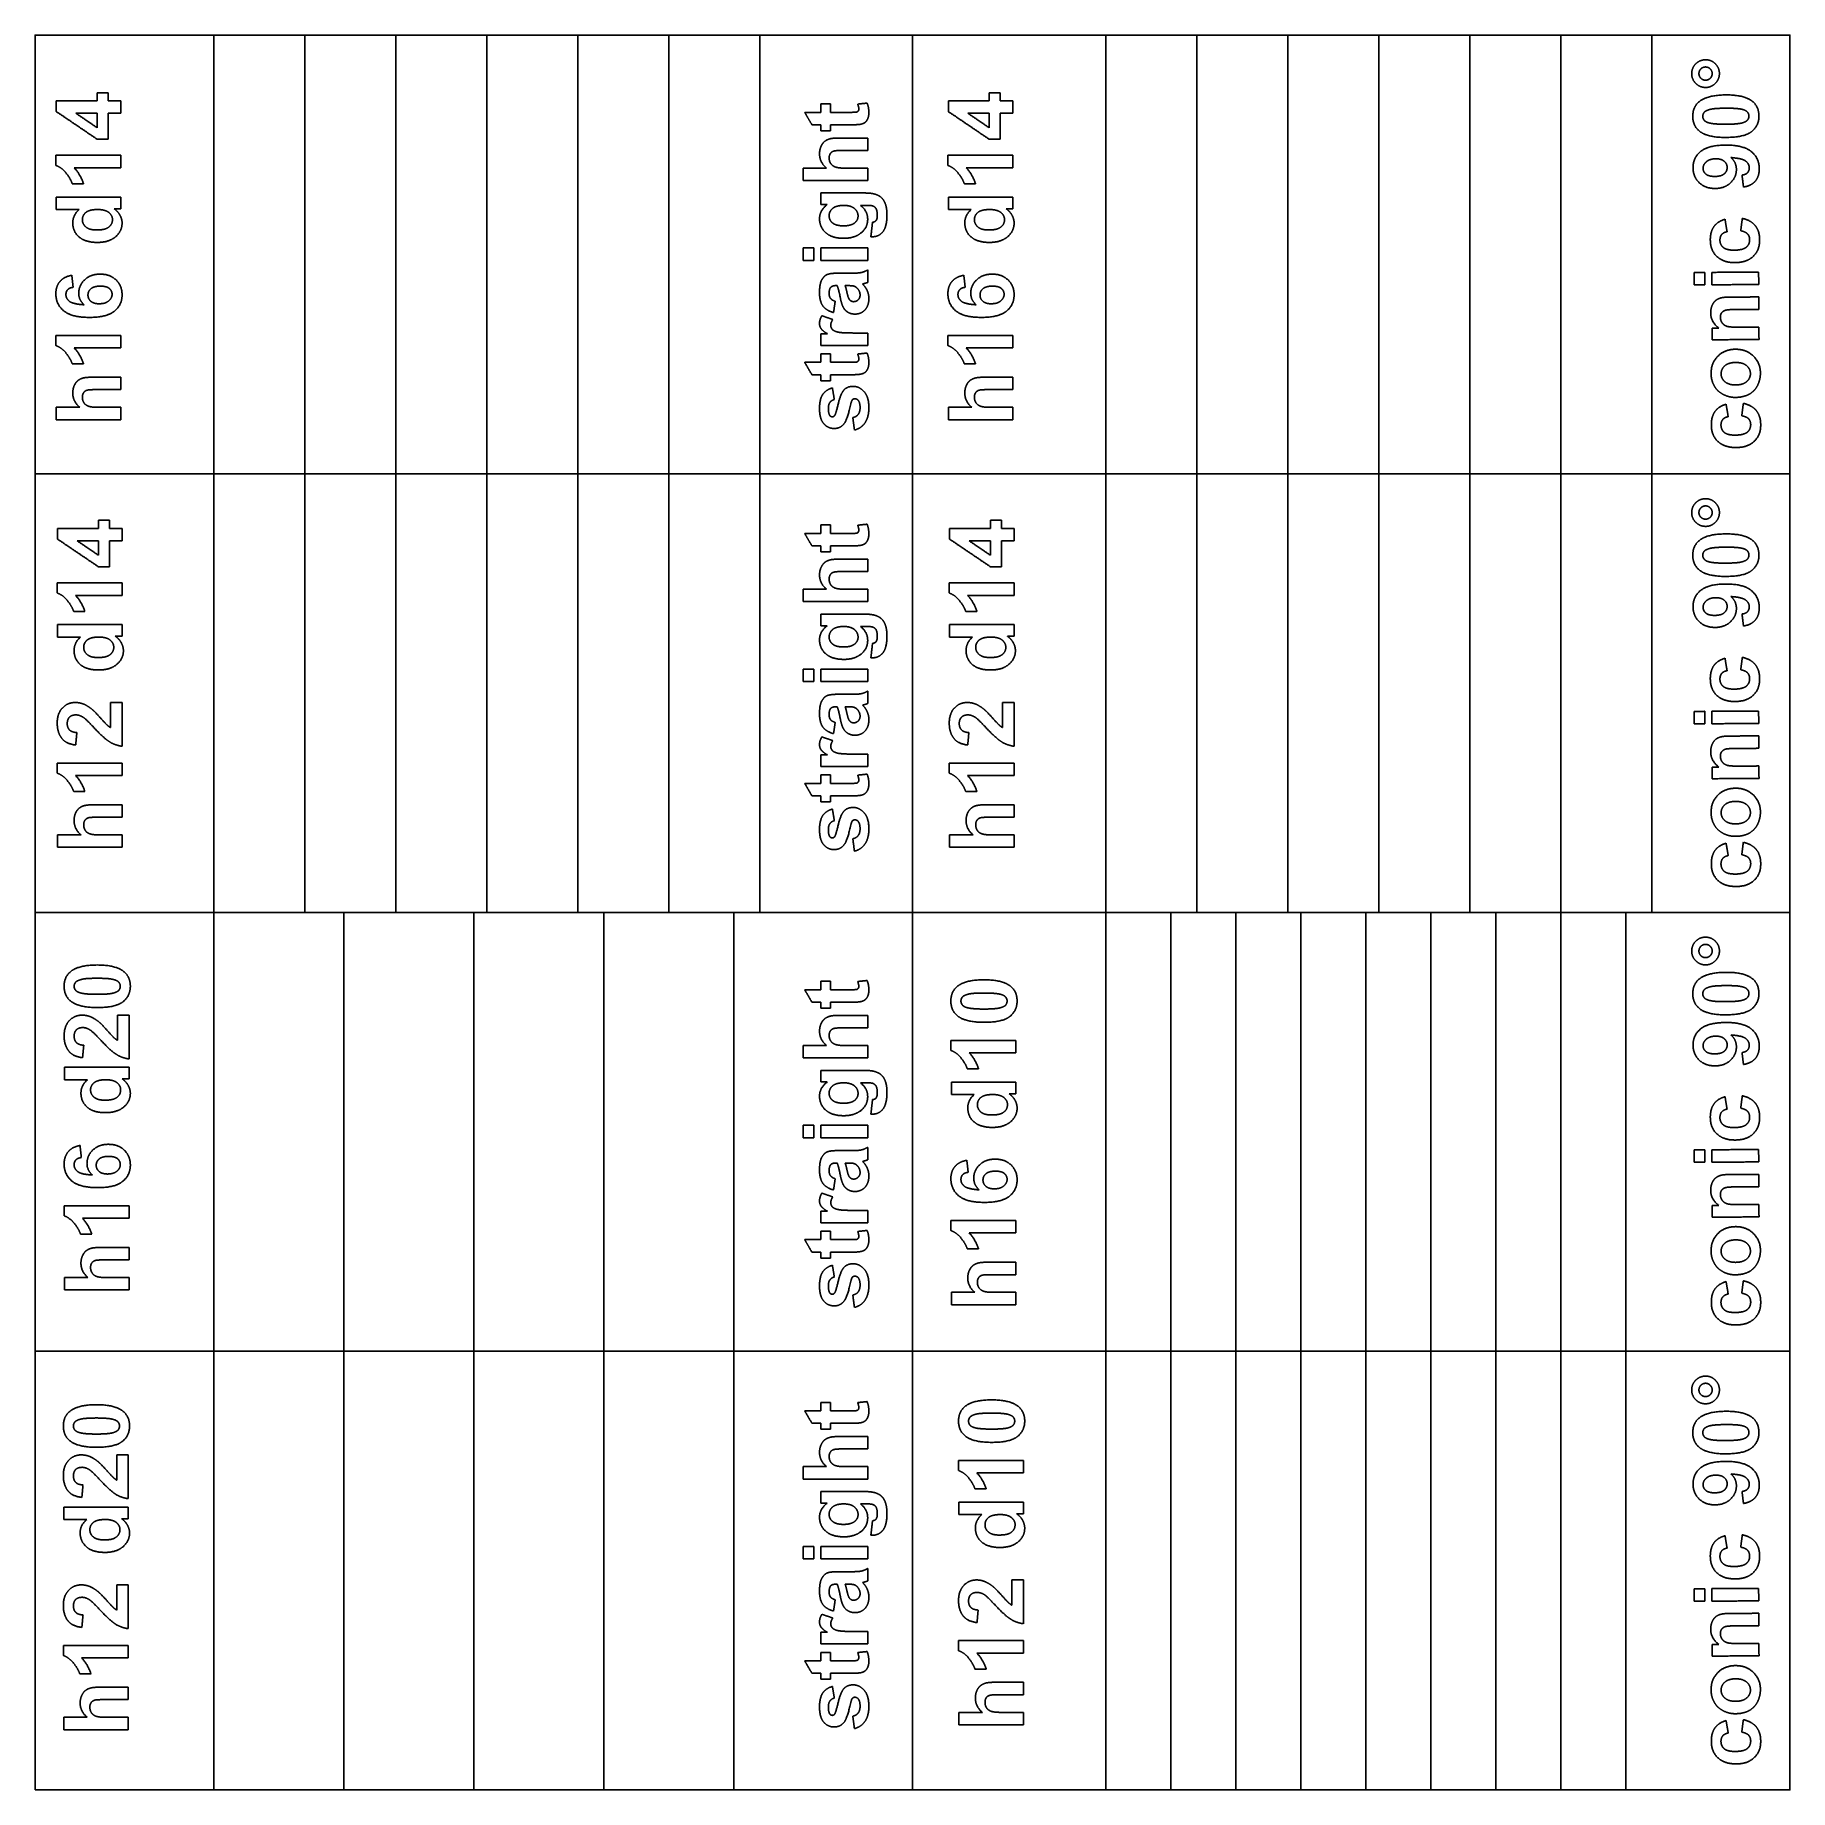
# Model space of a CAD drawing. Header units: millimetres. Extents: x 204 to 474, y 29 to 299.
import ezdxf

# ---------------------------------------------------------------- set-up
doc = ezdxf.new("R2010")
doc.units = ezdxf.units.MM
doc.header["$MEASUREMENT"] = 0
doc.layers.add('planar', color=12, linetype='Continuous', true_color=0xc80000)

msp = doc.modelspace()

# ---------------------------------------------------------------- linework, layer by layer
at = {"layer": 'planar'}
msp.add_lwpolyline([(204.38, 29.09), (474.38, 29.09), (474.38, 299.09), (204.38, 299.09)], close=True, dxfattribs=at)
for points in [[(231.87, 299.09), (231.87, 231.59)], [(245.87, 299.09), (245.87, 231.59)], [(259.87, 299.09), (259.87, 231.59)], [(273.87, 299.09), (273.87, 231.59)], [(287.87, 299.09), (287.87, 231.59)], [(301.87, 299.09), (301.87, 231.59)], [(315.87, 299.09), (315.87, 231.59)], [(339.38, 299.09), (339.38, 29.09)], [(369.12, 299.09), (369.12, 231.59)], [(383.12, 299.09), (383.12, 231.59)], [(397.12, 299.09), (397.12, 231.59)], [(411.12, 299.09), (411.12, 231.59)], [(425.12, 299.09), (425.12, 231.59)], [(439.12, 299.09), (439.12, 231.59)], [(453.12, 299.09), (453.12, 231.59)], [(204.38, 231.59), (474.38, 231.59)], [(231.87, 231.59), (231.87, 164.09)], [(245.87, 231.59), (245.87, 164.09)], [(259.87, 231.59), (259.87, 164.09)], [(273.87, 231.59), (273.87, 164.09)], [(287.87, 231.59), (287.87, 164.09)], [(301.87, 231.59), (301.87, 164.09)], [(315.87, 231.59), (315.87, 164.09)], [(369.12, 231.59), (369.12, 164.09)], [(383.12, 231.59), (383.12, 164.09)], [(397.12, 231.59), (397.12, 164.09)], [(411.12, 231.59), (411.12, 164.09)], [(425.12, 231.59), (425.12, 164.09)], [(439.12, 231.59), (439.12, 164.09)], [(453.12, 231.59), (453.12, 164.09)], [(204.38, 164.09), (474.38, 164.09)], [(231.87, 164.09), (231.87, 96.59)], [(251.87, 164.09), (251.87, 96.59)], [(271.87, 164.09), (271.87, 96.59)], [(291.87, 164.09), (291.87, 96.59)], [(311.87, 164.09), (311.87, 96.59)], [(369.12, 164.09), (369.12, 96.59)], [(379.12, 164.09), (379.12, 96.59)], [(389.12, 164.09), (389.12, 96.59)], [(399.12, 164.09), (399.12, 96.59)], [(409.12, 164.09), (409.12, 96.59)], [(419.12, 164.09), (419.12, 96.59)], [(429.12, 164.09), (429.12, 96.59)], [(439.12, 164.09), (439.12, 96.59)], [(449.12, 164.09), (449.12, 96.59)], [(204.38, 96.59), (474.38, 96.59)], [(231.87, 96.59), (231.87, 29.09)], [(251.87, 96.59), (251.87, 29.09)], [(271.87, 96.59), (271.87, 29.09)], [(291.87, 96.59), (291.87, 29.09)], [(311.87, 96.59), (311.87, 29.09)], [(369.12, 96.59), (369.12, 29.09)], [(379.12, 96.59), (379.12, 29.09)], [(389.12, 96.59), (389.12, 29.09)], [(399.12, 96.59), (399.12, 29.09)], [(409.12, 96.59), (409.12, 29.09)], [(419.12, 96.59), (419.12, 29.09)], [(429.12, 96.59), (429.12, 29.09)], [(439.12, 96.59), (439.12, 29.09)], [(449.12, 96.59), (449.12, 29.09)]]:
    msp.add_lwpolyline(points, dxfattribs=at)
for points in [[(459.28, 293.15), (459.27, 294.03), (459.89, 294.66)], [(459.89, 294.66), (460.51, 295.29), (461.39, 295.29)], [(461.39, 295.29), (462.28, 295.3), (462.9, 294.68)], [(462.9, 294.68), (463.53, 294.06), (463.54, 293.18)], [(459.91, 291.65), (459.28, 292.27), (459.28, 293.15)], [(461.42, 291.03), (460.53, 291.03), (459.91, 291.65)], [(460.68, 293.88), (460.39, 293.58), (460.39, 293.16)], [(460.39, 293.16), (460.39, 292.74), (460.69, 292.44)], [(461.4, 294.18), (460.98, 294.18), (460.68, 293.88)], [(460.69, 292.44), (460.99, 292.14), (461.41, 292.15)], [(462.12, 293.89), (461.82, 294.18), (461.4, 294.18)], [(461.41, 292.15), (461.83, 292.15), (462.13, 292.45)], [(462.92, 291.67), (462.3, 291.04), (461.42, 291.03)], [(462.43, 293.17), (462.42, 293.59), (462.12, 293.89)], [(462.13, 292.45), (462.43, 292.75), (462.43, 293.17)], [(463.54, 293.18), (463.54, 292.29), (462.92, 291.67)], [(207.65, 287.32), (207.65, 288.15), (207.65, 288.98)], [(207.65, 288.98), (210.79, 288.98), (213.94, 288.98)], [(213.94, 288.98), (213.94, 289.6), (213.94, 290.21)], [(213.94, 290.21), (214.77, 290.21), (215.61, 290.21)], [(215.61, 290.21), (215.61, 289.6), (215.61, 288.98)], [(215.61, 288.98), (216.6, 288.98), (217.58, 288.98)], [(217.58, 288.98), (217.58, 288.02), (217.58, 287.07)], [(344.9, 287.32), (344.9, 288.15), (344.9, 288.98)], [(344.9, 288.98), (348.04, 288.98), (351.19, 288.98)], [(351.19, 288.98), (351.19, 289.6), (351.19, 290.21)], [(351.19, 290.21), (352.03, 290.21), (352.86, 290.21)], [(352.86, 290.21), (352.86, 289.6), (352.86, 288.98)], [(352.86, 288.98), (353.85, 288.98), (354.83, 288.98)], [(354.83, 288.98), (354.83, 288.02), (354.83, 287.07)], [(460.46, 288.87), (461.68, 289.86), (464.52, 289.88)], [(464.52, 289.88), (467.35, 289.9), (468.59, 288.91)], [(468.59, 288.91), (469.61, 288.1), (469.62, 286.64)], [(213.95, 283.05), (210.8, 285.19), (207.65, 287.32)], [(213.94, 287.07), (212.29, 287.07), (210.64, 287.07)], [(210.64, 287.07), (212.29, 285.95), (213.94, 284.83)], [(213.94, 284.83), (213.94, 285.95), (213.94, 287.07)], [(217.58, 287.07), (216.6, 287.07), (215.61, 287.07)], [(215.61, 287.07), (215.61, 285.06), (215.61, 283.05)], [(323.91, 285.29), (323.35, 286.25), (322.8, 287.2)], [(322.8, 287.2), (324.03, 287.2), (325.27, 287.2)], [(325.27, 288.5), (326.01, 288.5), (326.75, 288.5)], [(325.27, 287.2), (325.27, 287.85), (325.27, 288.5)], [(326.75, 288.5), (326.75, 287.85), (326.75, 287.2)], [(326.75, 287.2), (328.24, 287.2), (329.73, 287.2)], [(329.73, 287.2), (330.64, 287.2), (330.79, 287.24)], [(330.79, 287.24), (330.94, 287.28), (331.03, 287.41)], [(330.95, 288.47), (331.67, 288.55), (332.4, 288.62)], [(331.13, 287.72), (331.13, 287.98), (330.95, 288.47)], [(331.03, 287.41), (331.13, 287.54), (331.13, 287.72)], [(332.5, 286.22), (332.32, 285.81), (332.04, 285.62)], [(332.4, 288.62), (332.67, 287.97), (332.67, 287.14)], [(332.67, 287.14), (332.67, 286.63), (332.5, 286.22)], [(351.2, 283.05), (348.05, 285.19), (344.9, 287.32)], [(351.19, 287.07), (349.54, 287.07), (347.89, 287.07)], [(347.89, 287.07), (349.54, 285.95), (351.19, 284.83)], [(351.19, 284.83), (351.19, 285.95), (351.19, 287.07)], [(354.83, 287.07), (353.85, 287.07), (352.86, 287.07)], [(352.86, 287.07), (352.86, 285.06), (352.86, 283.05)], [(459.44, 286.58), (459.43, 288.04), (460.46, 288.87)], [(460.47, 284.3), (459.45, 285.11), (459.44, 286.58)], [(461.2, 287.2), (460.98, 286.93), (460.98, 286.59)], [(460.98, 286.59), (460.98, 286.24), (461.21, 285.97)], [(462.09, 287.65), (461.42, 287.47), (461.2, 287.2)], [(464.53, 287.84), (462.75, 287.83), (462.09, 287.65)], [(467.05, 287.66), (466.3, 287.85), (464.53, 287.84)], [(467.85, 287.24), (467.63, 287.51), (467.05, 287.66)], [(468.08, 286.63), (468.08, 286.97), (467.85, 287.24)], [(467.86, 286.01), (468.08, 286.28), (468.08, 286.63)], [(469.62, 286.64), (469.63, 285.17), (468.52, 284.26)], [(325.27, 285.29), (324.59, 285.29), (323.91, 285.29)], [(325.27, 284.37), (325.27, 284.83), (325.27, 285.29)], [(326.75, 284.37), (326.01, 284.37), (325.27, 284.37)], [(329.93, 285.29), (328.34, 285.29), (326.75, 285.29)], [(326.75, 285.29), (326.75, 284.83), (326.75, 284.37)], [(331.29, 285.35), (330.95, 285.29), (329.93, 285.29)], [(332.04, 285.62), (331.77, 285.43), (331.29, 285.35)], [(464.53, 283.34), (461.72, 283.32), (460.47, 284.3)], [(461.21, 285.97), (461.43, 285.7), (462.01, 285.56)], [(462.01, 285.56), (462.76, 285.36), (464.54, 285.37)], [(468.52, 284.26), (467.4, 283.35), (464.53, 283.34)], [(464.54, 285.37), (466.32, 285.38), (466.98, 285.56)], [(466.98, 285.56), (467.64, 285.74), (467.86, 286.01)], [(215.61, 283.05), (214.78, 283.05), (213.95, 283.05)], [(325.08, 280.82), (325.08, 281.47), (325.33, 282)], [(326.15, 278.62), (325.08, 279.54), (325.08, 280.82)], [(325.33, 282), (325.57, 282.53), (325.95, 282.79)], [(325.95, 282.79), (326.34, 283.06), (326.8, 283.16)], [(326.74, 280.85), (326.56, 280.58), (326.56, 280.17)], [(327.23, 281.23), (326.92, 281.13), (326.74, 280.85)], [(326.8, 283.16), (327.26, 283.25), (328.24, 283.25)], [(328.67, 281.34), (327.54, 281.34), (327.23, 281.23)], [(328.24, 283.25), (330.36, 283.25), (332.49, 283.25)], [(332.49, 281.34), (330.58, 281.34), (328.67, 281.34)], [(332.49, 283.25), (332.49, 282.3), (332.49, 281.34)], [(352.86, 283.05), (352.03, 283.05), (351.2, 283.05)], [(459.48, 278.67), (459.47, 280.19), (460.64, 281.17)], [(460.64, 281.17), (461.81, 282.15), (464.5, 282.16)], [(464.5, 282.16), (467.23, 282.18), (468.44, 281.17)], [(468.44, 281.17), (469.66, 280.16), (469.67, 278.53)], [(207.58, 279.03), (207.58, 279.81), (207.58, 280.59)], [(207.58, 280.59), (212.58, 280.59), (217.58, 280.59)], [(209.18, 277.83), (208.5, 278.71), (207.58, 279.03)], [(217.58, 278.67), (213.99, 278.67), (210.4, 278.67)], [(210.4, 278.67), (211.37, 277.62), (211.84, 276.2)], [(217.58, 280.59), (217.58, 279.63), (217.58, 278.67)], [(322.55, 278.62), (324.35, 278.62), (326.15, 278.62)], [(322.55, 276.71), (322.55, 277.67), (322.55, 278.62)], [(326.56, 280.17), (326.56, 279.7), (326.79, 279.34)], [(326.79, 279.34), (327.03, 278.97), (327.49, 278.8)], [(327.49, 278.8), (327.96, 278.62), (328.87, 278.62)], [(328.87, 278.62), (330.68, 278.62), (332.49, 278.62)], [(332.49, 278.62), (332.49, 277.67), (332.49, 276.71)], [(344.83, 279.03), (344.83, 279.81), (344.83, 280.59)], [(344.83, 280.59), (349.83, 280.59), (354.83, 280.59)], [(346.43, 277.83), (345.75, 278.71), (344.83, 279.03)], [(354.83, 278.67), (351.24, 278.67), (347.65, 278.67)], [(347.65, 278.67), (348.63, 277.62), (349.09, 276.2)], [(354.83, 280.59), (354.83, 279.63), (354.83, 278.67)], [(460.43, 276.38), (459.49, 277.27), (459.48, 278.67)], [(461.54, 279.61), (461.02, 279.17), (461.03, 278.6)], [(461.03, 278.6), (461.03, 278.05), (461.46, 277.69)], [(462.99, 280.06), (462.05, 280.05), (461.54, 279.61)], [(464.28, 279.67), (463.84, 280.06), (462.99, 280.06)], [(464.73, 278.72), (464.73, 279.29), (464.28, 279.67)], [(464.28, 277.74), (464.73, 278.13), (464.73, 278.72)], [(466.15, 278.42), (466.16, 277.23), (465.25, 276.36)], [(467.57, 279.71), (467.02, 280.13), (465.31, 280.24)], [(465.31, 280.24), (466.15, 279.51), (466.15, 278.42)], [(468.13, 278.68), (468.12, 279.29), (467.57, 279.71)], [(467.86, 277.91), (468.13, 278.21), (468.13, 278.68)], [(469.67, 278.53), (469.68, 277.36), (469.07, 276.63)], [(210.11, 276.2), (209.87, 276.95), (209.18, 277.83)], [(211.84, 276.2), (210.98, 276.2), (210.11, 276.2)], [(332.49, 276.71), (327.52, 276.71), (322.55, 276.71)], [(347.36, 276.2), (347.12, 276.95), (346.43, 277.83)], [(349.09, 276.2), (348.23, 276.2), (347.36, 276.2)], [(462.89, 275.49), (461.36, 275.48), (460.43, 276.38)], [(461.46, 277.69), (461.88, 277.33), (462.84, 277.34)], [(462.84, 277.34), (463.82, 277.34), (464.28, 277.74)], [(465.25, 276.36), (464.35, 275.5), (462.89, 275.49)], [(467.02, 277.55), (467.59, 277.62), (467.86, 277.91)], [(467.24, 275.7), (467.13, 276.62), (467.02, 277.55)], [(469.07, 276.63), (468.46, 275.91), (467.24, 275.7)], [(207.65, 272.25), (207.65, 273.21), (207.65, 274.17)], [(207.65, 274.17), (212.61, 274.17), (217.58, 274.17)], [(217.58, 274.17), (217.58, 273.27), (217.58, 272.38)], [(325.08, 270.82), (325.08, 272.14), (326.27, 273.01)], [(325.27, 273.01), (325.27, 273.9), (325.27, 274.8)], [(325.27, 274.8), (328.52, 274.8), (331.77, 274.8)], [(326.27, 273.01), (325.77, 273.01), (325.27, 273.01)], [(328.8, 272.88), (327.67, 272.88), (327.11, 272.43)], [(330.45, 272.41), (329.9, 272.88), (328.8, 272.88)], [(332.41, 272.88), (331.89, 272.88), (331.37, 272.88)], [(331.37, 272.88), (332.49, 272.04), (332.49, 270.75)], [(331.77, 274.8), (333.05, 274.8), (333.68, 274.59)], [(333.27, 272.8), (333.04, 272.88), (332.41, 272.88)], [(333.75, 272.43), (333.6, 272.67), (333.27, 272.8)], [(333.68, 274.59), (334.32, 274.38), (334.68, 274)], [(334.68, 274), (335.04, 273.63), (335.25, 273)], [(335.25, 273), (335.45, 272.37), (335.45, 271.4)], [(344.9, 272.25), (344.9, 273.21), (344.9, 274.17)], [(344.9, 274.17), (349.86, 274.17), (354.83, 274.17)], [(354.83, 274.17), (354.83, 273.27), (354.83, 272.38)], [(211.18, 272.25), (209.41, 272.25), (207.65, 272.25)], [(210.18, 270.19), (210.18, 271.38), (211.18, 272.25)], [(211.14, 268.04), (210.18, 268.89), (210.18, 270.19)], [(212.21, 271.81), (211.66, 271.37), (211.66, 270.68)], [(211.66, 270.68), (211.66, 270.01), (212.2, 269.56)], [(214.02, 272.25), (212.76, 272.25), (212.21, 271.81)], [(215.72, 271.8), (215.15, 272.25), (214.02, 272.25)], [(215.53, 269.42), (216.29, 269.87), (216.29, 270.69)], [(216.29, 270.69), (216.29, 271.34), (215.72, 271.8)], [(217.58, 272.38), (217.06, 272.38), (216.53, 272.38)], [(216.53, 272.38), (217.14, 271.94), (217.46, 271.35)], [(217.77, 270.16), (217.77, 268.93), (216.76, 268.06)], [(217.46, 271.35), (217.77, 270.76), (217.77, 270.16)], [(326.04, 268.68), (325.08, 269.54), (325.08, 270.82)], [(327.11, 272.43), (326.56, 271.98), (326.56, 271.28)], [(326.56, 271.28), (326.56, 270.61), (327.1, 270.17)], [(327.1, 270.17), (327.65, 269.74), (328.76, 269.74)], [(328.76, 269.74), (329.92, 269.74), (330.47, 270.17)], [(331.01, 271.25), (331.01, 271.94), (330.45, 272.41)], [(330.47, 270.17), (331.01, 270.61), (331.01, 271.25)], [(332.49, 270.75), (332.49, 269.32), (331.25, 268.48)], [(332.98, 268.07), (333.11, 269.18), (333.23, 270.29)], [(333.23, 270.29), (333.62, 270.34), (333.76, 270.53)], [(333.97, 271.36), (333.97, 272.07), (333.75, 272.43)], [(333.76, 270.53), (333.97, 270.79), (333.97, 271.36)], [(335.45, 271.4), (335.45, 269.58), (334.82, 268.82)], [(348.43, 272.25), (346.66, 272.25), (344.9, 272.25)], [(347.43, 270.19), (347.43, 271.38), (348.43, 272.25)], [(348.39, 268.04), (347.43, 268.89), (347.43, 270.19)], [(349.46, 271.81), (348.91, 271.37), (348.91, 270.68)], [(348.91, 270.68), (348.91, 270.01), (349.45, 269.56)], [(351.27, 272.25), (350.02, 272.25), (349.46, 271.81)], [(352.97, 271.8), (352.4, 272.25), (351.27, 272.25)], [(352.78, 269.42), (353.54, 269.87), (353.54, 270.69)], [(353.54, 270.69), (353.54, 271.34), (352.97, 271.8)], [(354.83, 272.38), (354.31, 272.38), (353.78, 272.38)], [(353.78, 272.38), (354.4, 271.94), (354.71, 271.35)], [(355.02, 270.16), (355.02, 268.93), (354.01, 268.06)], [(354.71, 271.35), (355.02, 270.76), (355.02, 270.16)], [(462.69, 269.62), (463.25, 270.4), (464.4, 270.74)], [(464.4, 270.74), (464.56, 269.79), (464.72, 268.83)], [(466.82, 268.97), (466.94, 269.92), (467.06, 270.88)], [(467.06, 270.88), (468.37, 270.6), (469.05, 269.77)], [(213.95, 267.19), (212.1, 267.19), (211.14, 268.04)], [(212.2, 269.56), (212.75, 269.1), (213.84, 269.1)], [(213.84, 269.1), (215.01, 269.1), (215.53, 269.42)], [(216.76, 268.06), (215.75, 267.19), (213.95, 267.19)], [(328.83, 267.82), (327, 267.82), (326.04, 268.68)], [(331.25, 268.48), (330.28, 267.82), (328.83, 267.82)], [(333.21, 268.06), (333.12, 268.06), (332.98, 268.07)], [(334.82, 268.82), (334.19, 268.06), (333.21, 268.06)], [(351.2, 267.19), (349.35, 267.19), (348.39, 268.04)], [(349.45, 269.56), (350, 269.1), (351.09, 269.1)], [(351.09, 269.1), (352.26, 269.1), (352.78, 269.42)], [(354.01, 268.06), (353, 267.19), (351.2, 267.19)], [(462.14, 267.54), (462.13, 268.85), (462.69, 269.62)], [(463.16, 265.01), (462.15, 265.94), (462.14, 267.54)], [(463.89, 268.4), (463.62, 268.06), (463.62, 267.53)], [(463.62, 267.53), (463.62, 266.83), (464.13, 266.41)], [(464.72, 268.83), (464.17, 268.73), (463.89, 268.4)], [(467.88, 268.48), (467.57, 268.83), (466.82, 268.97)], [(467.66, 266.44), (468.19, 266.87), (468.19, 267.6)], [(468.19, 267.6), (468.19, 268.14), (467.88, 268.48)], [(469.73, 267.56), (469.74, 265.98), (468.74, 265.04)], [(469.05, 269.77), (469.72, 268.95), (469.73, 267.56)], [(322.55, 264.43), (322.55, 265.38), (322.55, 266.34)], [(322.55, 266.34), (323.38, 266.34), (324.22, 266.34)], [(324.22, 266.34), (324.22, 265.38), (324.22, 264.43)], [(325.27, 264.43), (325.27, 265.38), (325.27, 266.34)], [(325.27, 266.34), (328.88, 266.34), (332.49, 266.34)], [(332.49, 266.34), (332.49, 265.38), (332.49, 264.43)], [(465.96, 264.08), (464.16, 264.07), (463.16, 265.01)], [(464.13, 266.41), (464.63, 265.99), (465.81, 266)], [(465.81, 266), (467.12, 266), (467.66, 266.44)], [(468.74, 265.04), (467.74, 264.09), (465.96, 264.08)], [(208.21, 261.18), (208.84, 261.92), (210.03, 262.13)], [(210.03, 262.13), (210.14, 261.2), (210.24, 260.28)], [(212.02, 261.45), (212.93, 262.31), (214.38, 262.31)], [(214.38, 262.31), (215.91, 262.31), (216.84, 261.41)], [(324.22, 264.43), (323.38, 264.43), (322.55, 264.43)], [(332.49, 264.43), (328.88, 264.43), (325.27, 264.43)], [(325.38, 261.34), (325.69, 261.95), (326.15, 262.2)], [(326.15, 262.2), (326.62, 262.45), (327.87, 262.45)], [(327.87, 262.45), (328.99, 262.45), (330.11, 262.45)], [(330.11, 262.45), (331.06, 262.45), (331.52, 262.56)], [(331.52, 262.56), (331.97, 262.66), (332.49, 262.95)], [(332.49, 262.95), (332.49, 261.99), (332.49, 261.03)], [(345.46, 261.18), (346.09, 261.92), (347.28, 262.13)], [(347.28, 262.13), (347.39, 261.2), (347.49, 260.28)], [(349.27, 261.45), (350.18, 262.31), (351.63, 262.31)], [(351.63, 262.31), (353.16, 262.31), (354.09, 261.41)], [(459.64, 262.57), (460.47, 262.57), (461.3, 262.58)], [(459.65, 260.65), (459.64, 261.61), (459.64, 262.57)], [(461.3, 262.58), (461.31, 261.62), (461.31, 260.66)], [(462.35, 262.58), (465.96, 262.6), (469.57, 262.62)], [(462.36, 260.67), (462.36, 261.63), (462.35, 262.58)], [(469.57, 262.62), (469.58, 261.67), (469.59, 260.71)], [(207.58, 259.3), (207.58, 260.43), (208.21, 261.18)], [(208.79, 256.66), (207.58, 257.68), (207.58, 259.3)], [(209.4, 259.92), (209.13, 259.63), (209.13, 259.16)], [(210.24, 260.28), (209.67, 260.21), (209.4, 259.92)], [(211.1, 259.38), (211.1, 260.59), (212.02, 261.45)], [(211.94, 257.59), (211.1, 258.31), (211.1, 259.38)], [(212.98, 260.07), (212.52, 259.68), (212.52, 259.09)], [(214.43, 260.46), (213.44, 260.46), (212.98, 260.07)], [(215.8, 260.1), (215.38, 260.46), (214.43, 260.46)], [(216.23, 259.19), (216.23, 259.74), (215.8, 260.1)], [(216.84, 261.41), (217.77, 260.52), (217.77, 259.11)], [(325.08, 259.47), (325.08, 260.72), (325.38, 261.34)], [(325.61, 257.39), (325.08, 258.09), (325.08, 259.47)], [(326.8, 260.28), (326.56, 260.03), (326.56, 259.32)], [(326.56, 259.32), (326.56, 258.83), (326.77, 258.57)], [(327.6, 260.54), (327.04, 260.54), (326.8, 260.28)], [(327.8, 260.54), (327.7, 260.54), (327.6, 260.54)], [(328.27, 258.72), (328.01, 260.03), (327.8, 260.54)], [(329.03, 260.54), (329.15, 260.19), (329.32, 259.42)], [(329.41, 260.54), (329.22, 260.54), (329.03, 260.54)], [(329.32, 259.42), (329.49, 258.66), (329.66, 258.43)], [(330.34, 260.47), (330.1, 260.54), (329.41, 260.54)], [(330.98, 260.03), (330.72, 260.36), (330.34, 260.47)], [(331.32, 259.09), (331.32, 259.58), (330.98, 260.03)], [(331.93, 260.85), (331.76, 260.8), (331.71, 260.78)], [(331.71, 260.78), (332.19, 260.29), (332.43, 259.74)], [(332.49, 261.03), (332.3, 260.96), (331.93, 260.85)], [(332.43, 259.74), (332.67, 259.18), (332.67, 258.55)], [(344.83, 259.3), (344.83, 260.43), (345.46, 261.18)], [(346.04, 256.66), (344.83, 257.68), (344.83, 259.3)], [(346.65, 259.92), (346.38, 259.63), (346.38, 259.16)], [(347.49, 260.28), (346.92, 260.21), (346.65, 259.92)], [(348.35, 259.38), (348.35, 260.59), (349.27, 261.45)], [(349.19, 257.59), (348.35, 258.31), (348.35, 259.38)], [(350.23, 260.07), (349.77, 259.68), (349.77, 259.09)], [(351.68, 260.46), (350.69, 260.46), (350.23, 260.07)], [(353.06, 260.1), (352.63, 260.46), (351.68, 260.46)], [(353.48, 259.19), (353.48, 259.74), (353.06, 260.1)], [(354.09, 261.41), (355.02, 260.52), (355.02, 259.11)], [(461.31, 260.66), (460.48, 260.66), (459.65, 260.65)], [(469.59, 260.71), (465.97, 260.69), (462.36, 260.67)], [(212.75, 255.65), (210.01, 255.65), (208.79, 256.66)], [(209.13, 259.16), (209.13, 258.55), (209.67, 258.12)], [(209.67, 258.12), (210.22, 257.7), (211.94, 257.59)], [(212.52, 259.09), (212.52, 258.53), (212.96, 258.14)], [(216.59, 256.62), (215.42, 255.65), (212.75, 255.65)], [(212.96, 258.14), (213.4, 257.75), (214.25, 257.75)], [(214.25, 257.75), (215.2, 257.75), (215.71, 258.19)], [(215.71, 258.19), (216.23, 258.63), (216.23, 259.19)], [(217.77, 259.11), (217.77, 257.59), (216.59, 256.62)], [(327.24, 256.4), (326.14, 256.69), (325.61, 257.39)], [(326.77, 258.57), (326.97, 258.3), (327.49, 258.13)], [(327.49, 258.13), (327.36, 257.27), (327.24, 256.4)], [(328.71, 257.24), (328.46, 257.76), (328.27, 258.72)], [(329.45, 256.44), (328.97, 256.73), (328.71, 257.24)], [(329.66, 258.43), (329.92, 258.07), (330.33, 258.07)], [(330.33, 258.07), (330.73, 258.07), (331.02, 258.36)], [(332.07, 256.8), (331.46, 256.16), (330.54, 256.16)], [(331.02, 258.36), (331.32, 258.64), (331.32, 259.09)], [(332.67, 258.55), (332.67, 257.44), (332.07, 256.8)], [(350, 255.65), (347.26, 255.65), (346.04, 256.66)], [(346.38, 259.16), (346.38, 258.55), (346.92, 258.12)], [(346.92, 258.12), (347.47, 257.7), (349.19, 257.59)], [(349.77, 259.09), (349.77, 258.53), (350.21, 258.14)], [(353.85, 256.62), (352.67, 255.65), (350, 255.65)], [(350.21, 258.14), (350.65, 257.75), (351.5, 257.75)], [(351.5, 257.75), (352.45, 257.75), (352.96, 258.19)], [(352.96, 258.19), (353.48, 258.63), (353.48, 259.19)], [(355.02, 259.11), (355.02, 257.59), (353.85, 256.62)], [(462.2, 256.35), (462.2, 256.98), (462.42, 257.5)], [(462.42, 257.5), (462.65, 258.02), (463, 258.28)], [(463, 258.28), (463.36, 258.55), (463.81, 258.66)], [(463.81, 258.66), (464.26, 258.77), (465.1, 258.77)], [(464.41, 256.73), (464.06, 256.61), (463.87, 256.34)], [(465.92, 256.86), (464.75, 256.86), (464.41, 256.73)], [(465.1, 258.77), (467.35, 258.78), (469.6, 258.8)], [(469.61, 256.88), (467.76, 256.87), (465.92, 256.86)], [(469.6, 258.8), (469.6, 257.84), (469.61, 256.88)], [(325.08, 254.7), (325.08, 255.33), (325.44, 255.91)], [(325.32, 253.92), (325.08, 254.26), (325.08, 254.7)], [(326.29, 253.13), (325.56, 253.57), (325.32, 253.92)], [(325.44, 255.91), (326.28, 255.62), (327.12, 255.32)], [(327.12, 255.32), (326.81, 254.86), (326.81, 254.47)], [(326.81, 254.47), (326.81, 254.09), (327.03, 253.82)], [(327.03, 253.82), (327.25, 253.56), (327.83, 253.41)], [(330.54, 256.16), (329.93, 256.16), (329.45, 256.44)], [(463.45, 254.01), (462.21, 254.94), (462.2, 256.35)], [(462.4, 254), (462.93, 254.01), (463.45, 254.01)], [(462.41, 252.21), (462.41, 253.11), (462.4, 254)], [(463.87, 256.34), (463.69, 256.07), (463.69, 255.69)], [(463.69, 255.69), (463.69, 255.2), (463.96, 254.81)], [(463.96, 254.81), (464.24, 254.42), (464.69, 254.28)], [(464.69, 254.28), (465.14, 254.14), (466.35, 254.15)], [(466.35, 254.15), (467.99, 254.16), (469.62, 254.17)], [(469.62, 254.17), (469.63, 253.21), (469.63, 252.25)], [(207.58, 251.32), (207.58, 252.09), (207.58, 252.87)], [(207.58, 252.87), (212.58, 252.87), (217.58, 252.87)], [(209.18, 250.11), (208.5, 250.99), (207.58, 251.32)], [(217.58, 252.87), (217.58, 251.91), (217.58, 250.96)], [(325.27, 251.34), (325.27, 252.24), (325.27, 253.13)], [(325.27, 253.13), (325.78, 253.13), (326.29, 253.13)], [(332.49, 251.34), (328.88, 251.34), (325.27, 251.34)], [(327.83, 253.41), (328.41, 253.25), (330.25, 253.25)], [(330.25, 253.25), (331.37, 253.25), (332.49, 253.25)], [(332.49, 253.25), (332.49, 252.3), (332.49, 251.34)], [(344.83, 251.32), (344.83, 252.09), (344.83, 252.87)], [(344.83, 252.87), (349.83, 252.87), (354.83, 252.87)], [(346.43, 250.11), (345.75, 250.99), (344.83, 251.32)], [(354.83, 252.87), (354.83, 251.91), (354.83, 250.96)], [(469.63, 252.25), (466.02, 252.23), (462.41, 252.21)], [(210.11, 248.49), (209.87, 249.23), (209.18, 250.11)], [(211.84, 248.49), (210.98, 248.49), (210.11, 248.49)], [(217.58, 250.96), (213.99, 250.96), (210.4, 250.96)], [(210.4, 250.96), (211.37, 249.91), (211.84, 248.49)], [(323.91, 246.83), (323.35, 247.79), (322.8, 248.75)], [(322.8, 248.75), (324.03, 248.75), (325.27, 248.75)], [(325.27, 250.04), (326.01, 250.04), (326.75, 250.04)], [(325.27, 248.75), (325.27, 249.4), (325.27, 250.04)], [(326.75, 250.04), (326.75, 249.4), (326.75, 248.75)], [(326.75, 248.75), (328.24, 248.75), (329.73, 248.75)], [(329.73, 248.75), (330.64, 248.75), (330.79, 248.78)], [(330.79, 248.78), (330.94, 248.82), (331.03, 248.95)], [(330.95, 250.01), (331.67, 250.09), (332.4, 250.17)], [(331.13, 249.27), (331.13, 249.52), (330.95, 250.01)], [(331.03, 248.95), (331.13, 249.08), (331.13, 249.27)], [(332.4, 250.17), (332.67, 249.51), (332.67, 248.68)], [(332.67, 248.68), (332.67, 248.17), (332.5, 247.76)], [(347.36, 248.49), (347.12, 249.23), (346.43, 250.11)], [(349.09, 248.49), (348.23, 248.49), (347.36, 248.49)], [(354.83, 250.96), (351.24, 250.96), (347.65, 250.96)], [(347.65, 250.96), (348.63, 249.91), (349.09, 248.49)], [(462.26, 247.02), (462.25, 248.65), (463.31, 249.7)], [(463.31, 249.7), (464.38, 250.74), (466.01, 250.75)], [(466.03, 248.71), (464.95, 248.71), (464.37, 248.21)], [(466.01, 250.75), (467.66, 250.76), (468.75, 249.72)], [(467.72, 248.23), (467.13, 248.72), (466.03, 248.71)], [(468.75, 249.72), (469.84, 248.67), (469.85, 247.08)], [(210.42, 245.19), (210.67, 245.72), (211.05, 245.99)], [(211.05, 245.99), (211.43, 246.25), (211.89, 246.35)], [(211.89, 246.35), (212.36, 246.45), (213.33, 246.45)], [(213.33, 246.45), (215.46, 246.45), (217.58, 246.45)], [(217.58, 246.45), (217.58, 245.49), (217.58, 244.54)], [(325.27, 246.83), (324.59, 246.83), (323.91, 246.83)], [(325.27, 245.91), (325.27, 246.37), (325.27, 246.83)], [(326.75, 245.91), (326.01, 245.91), (325.27, 245.91)], [(329.93, 246.83), (328.34, 246.83), (326.75, 246.83)], [(326.75, 246.83), (326.75, 246.37), (326.75, 245.91)], [(331.29, 246.9), (330.95, 246.83), (329.93, 246.83)], [(332.04, 247.16), (331.77, 246.97), (331.29, 246.9)], [(332.5, 247.76), (332.32, 247.35), (332.04, 247.16)], [(347.67, 245.19), (347.92, 245.72), (348.3, 245.99)], [(348.3, 245.99), (348.68, 246.25), (349.15, 246.35)], [(349.15, 246.35), (349.61, 246.45), (350.58, 246.45)], [(350.58, 246.45), (352.71, 246.45), (354.83, 246.45)], [(354.83, 246.45), (354.83, 245.49), (354.83, 244.54)], [(462.74, 245.11), (462.26, 245.97), (462.26, 247.02)], [(464.37, 248.21), (463.8, 247.71), (463.8, 246.98)], [(463.8, 246.98), (463.8, 246.24), (464.39, 245.75)], [(464.39, 245.75), (464.97, 245.25), (466.06, 245.26)], [(466.06, 245.26), (467.15, 245.26), (467.73, 245.77)], [(468.31, 247), (468.3, 247.73), (467.72, 248.23)], [(467.73, 245.77), (468.31, 246.27), (468.31, 247)], [(469.85, 247.08), (469.85, 246.09), (469.41, 245.19)], [(210.18, 244.01), (210.18, 244.67), (210.42, 245.19)], [(211.25, 241.82), (210.18, 242.74), (210.18, 244.01)], [(211.84, 244.05), (211.66, 243.78), (211.66, 243.37)], [(211.66, 243.37), (211.66, 242.9), (211.89, 242.53)], [(212.32, 244.43), (212.02, 244.32), (211.84, 244.05)], [(213.77, 244.54), (212.63, 244.54), (212.32, 244.43)], [(217.58, 244.54), (215.68, 244.54), (213.77, 244.54)], [(325.08, 241.6), (325.08, 243.08), (325.58, 243.81)], [(325.58, 243.81), (326.08, 244.53), (327.06, 244.8)], [(327.36, 243.01), (326.92, 242.89), (326.68, 242.57)], [(327.06, 244.8), (327.21, 243.9), (327.36, 243.01)], [(327.95, 242.32), (328.3, 243.84), (328.81, 244.45)], [(328.81, 244.45), (329.32, 245.04), (330.24, 245.04)], [(330.52, 243.13), (330.3, 243.13), (330.15, 242.99)], [(330.24, 245.04), (331.24, 245.04), (331.95, 244.22)], [(331.04, 242.88), (330.84, 243.13), (330.52, 243.13)], [(331.95, 244.22), (332.67, 243.39), (332.67, 241.77)], [(347.43, 244.01), (347.43, 244.67), (347.67, 245.19)], [(348.5, 241.82), (347.43, 242.74), (347.43, 244.01)], [(349.09, 244.05), (348.91, 243.78), (348.91, 243.37)], [(348.91, 243.37), (348.91, 242.9), (349.14, 242.53)], [(349.57, 244.43), (349.27, 244.32), (349.09, 244.05)], [(351.02, 244.54), (349.88, 244.54), (349.57, 244.43)], [(354.83, 244.54), (352.93, 244.54), (351.02, 244.54)], [(464.11, 243.8), (463.22, 244.26), (462.74, 245.11)], [(465.97, 243.34), (465.01, 243.34), (464.11, 243.8)], [(468.09, 243.82), (467.22, 243.35), (465.97, 243.34)], [(469.41, 245.19), (468.96, 244.29), (468.09, 243.82)], [(207.65, 241.82), (209.45, 241.82), (211.25, 241.82)], [(207.65, 239.91), (207.65, 240.86), (207.65, 241.82)], [(211.89, 242.53), (212.12, 242.16), (212.59, 241.99)], [(212.59, 241.99), (213.05, 241.82), (213.96, 241.82)], [(213.96, 241.82), (215.77, 241.82), (217.58, 241.82)], [(217.58, 241.82), (217.58, 240.86), (217.58, 239.91)], [(325.73, 239.3), (325.08, 240.05), (325.08, 241.6)], [(326.68, 242.57), (326.44, 242.25), (326.44, 241.65)], [(326.44, 241.65), (326.44, 240.9), (326.65, 240.57)], [(326.65, 240.57), (326.81, 240.35), (327.05, 240.35)], [(327.05, 240.35), (327.25, 240.35), (327.4, 240.54)], [(327.4, 240.54), (327.59, 240.8), (327.95, 242.32)], [(329.9, 242.35), (329.38, 240.04), (328.95, 239.42)], [(330.15, 242.99), (330.02, 242.85), (329.9, 242.35)], [(330.2, 240.23), (330.75, 240.35), (331.03, 240.72)], [(331.03, 240.72), (331.32, 241.1), (331.32, 241.77)], [(331.32, 241.77), (331.32, 242.51), (331.04, 242.88)], [(332.67, 241.77), (332.67, 240.3), (332.08, 239.44)], [(344.9, 241.82), (346.7, 241.82), (348.5, 241.82)], [(344.9, 239.91), (344.9, 240.86), (344.9, 241.82)], [(349.14, 242.53), (349.37, 242.16), (349.84, 241.99)], [(349.84, 241.99), (350.3, 241.82), (351.21, 241.82)], [(351.21, 241.82), (353.02, 241.82), (354.83, 241.82)], [(354.83, 241.82), (354.83, 240.86), (354.83, 239.91)], [(462.3, 239.08), (462.29, 240.39), (462.85, 241.17)], [(462.85, 241.17), (463.41, 241.94), (464.57, 242.29)], [(464.89, 240.37), (464.33, 240.28), (464.06, 239.94)], [(464.57, 242.29), (464.73, 241.33), (464.89, 240.37)], [(466.98, 240.51), (467.1, 241.47), (467.22, 242.42)], [(468.04, 240.03), (467.73, 240.37), (466.98, 240.51)], [(467.22, 242.42), (468.54, 242.14), (469.21, 241.32)], [(469.21, 241.32), (469.89, 240.5), (469.89, 239.11)], [(217.58, 239.91), (212.61, 239.91), (207.65, 239.91)], [(327.32, 238.56), (326.37, 238.56), (325.73, 239.3)], [(328.95, 239.42), (328.36, 238.56), (327.32, 238.56)], [(330.45, 238.32), (330.33, 239.27), (330.2, 240.23)], [(332.08, 239.44), (331.48, 238.58), (330.45, 238.32)], [(354.83, 239.91), (349.86, 239.91), (344.9, 239.91)], [(463.32, 236.55), (462.31, 237.48), (462.3, 239.08)], [(464.06, 239.94), (463.78, 239.61), (463.78, 239.08)], [(463.78, 239.08), (463.79, 238.37), (464.29, 237.95)], [(464.29, 237.95), (464.79, 237.53), (465.97, 237.54)], [(465.97, 237.54), (467.28, 237.55), (467.82, 237.98)], [(467.82, 237.98), (468.35, 238.42), (468.35, 239.14)], [(468.35, 239.14), (468.35, 239.68), (468.04, 240.03)], [(469.89, 239.11), (469.9, 237.53), (468.9, 236.58)], [(466.12, 235.63), (464.32, 235.62), (463.32, 236.55)], [(468.9, 236.58), (467.9, 235.64), (466.12, 235.63)], [(459.28, 225.61), (459.27, 226.5), (459.89, 227.12)], [(459.89, 227.12), (460.51, 227.75), (461.39, 227.76)], [(461.39, 227.76), (462.28, 227.76), (462.9, 227.14)], [(462.9, 227.14), (463.53, 226.52), (463.54, 225.64)], [(214.14, 223.19), (214.14, 223.81), (214.14, 224.43)], [(214.14, 224.43), (214.98, 224.43), (215.81, 224.43)], [(215.81, 224.43), (215.81, 223.81), (215.81, 223.19)], [(351.39, 223.19), (351.39, 223.81), (351.39, 224.43)], [(351.39, 224.43), (352.23, 224.43), (353.06, 224.43)], [(353.06, 224.43), (353.06, 223.81), (353.06, 223.19)], [(459.91, 224.11), (459.28, 224.73), (459.28, 225.61)], [(461.42, 223.5), (460.53, 223.49), (459.91, 224.11)], [(460.68, 226.34), (460.39, 226.04), (460.39, 225.62)], [(460.39, 225.62), (460.39, 225.2), (460.69, 224.9)], [(461.4, 226.65), (460.98, 226.64), (460.68, 226.34)], [(460.69, 224.9), (460.99, 224.61), (461.41, 224.61)], [(462.12, 226.35), (461.82, 226.65), (461.4, 226.65)], [(461.41, 224.61), (461.83, 224.61), (462.13, 224.91)], [(462.92, 224.13), (462.3, 223.5), (461.42, 223.5)], [(462.43, 225.63), (462.42, 226.05), (462.12, 226.35)], [(462.13, 224.91), (462.43, 225.21), (462.43, 225.63)], [(463.54, 225.64), (463.54, 224.76), (462.92, 224.13)], [(207.85, 221.53), (207.85, 222.36), (207.85, 223.19)], [(207.85, 223.19), (211, 223.19), (214.14, 223.19)], [(214.15, 217.27), (211, 219.4), (207.85, 221.53)], [(215.81, 223.19), (216.8, 223.19), (217.79, 223.19)], [(217.79, 223.19), (217.79, 222.24), (217.79, 221.28)], [(323.91, 220.5), (323.35, 221.45), (322.8, 222.41)], [(322.8, 222.41), (324.03, 222.41), (325.27, 222.41)], [(325.27, 223.71), (326.01, 223.71), (326.75, 223.71)], [(325.27, 222.41), (325.27, 223.06), (325.27, 223.71)], [(326.75, 223.71), (326.75, 223.06), (326.75, 222.41)], [(326.75, 222.41), (328.24, 222.41), (329.73, 222.41)], [(329.73, 222.41), (330.64, 222.41), (330.79, 222.45)], [(330.79, 222.45), (330.94, 222.48), (331.03, 222.61)], [(330.95, 223.68), (331.67, 223.75), (332.4, 223.83)], [(331.13, 222.93), (331.13, 223.19), (330.95, 223.68)], [(331.03, 222.61), (331.13, 222.74), (331.13, 222.93)], [(332.5, 221.42), (332.32, 221.01), (332.04, 220.82)], [(332.4, 223.83), (332.67, 223.17), (332.67, 222.34)], [(332.67, 222.34), (332.67, 221.83), (332.5, 221.42)], [(345.1, 221.53), (345.1, 222.36), (345.1, 223.19)], [(345.1, 223.19), (348.25, 223.19), (351.39, 223.19)], [(351.4, 217.27), (348.25, 219.4), (345.1, 221.53)], [(353.06, 223.19), (354.05, 223.19), (355.04, 223.19)], [(355.04, 223.19), (355.04, 222.24), (355.04, 221.28)], [(460.46, 221.34), (461.68, 222.33), (464.52, 222.34)], [(464.52, 222.34), (467.35, 222.36), (468.59, 221.38)], [(214.14, 221.28), (212.49, 221.28), (210.85, 221.28)], [(210.85, 221.28), (212.49, 220.16), (214.14, 219.05)], [(214.14, 219.05), (214.14, 220.16), (214.14, 221.28)], [(217.79, 221.28), (216.8, 221.28), (215.81, 221.28)], [(215.81, 221.28), (215.81, 219.27), (215.81, 217.27)], [(325.27, 220.5), (324.59, 220.5), (323.91, 220.5)], [(325.27, 219.57), (325.27, 220.03), (325.27, 220.5)], [(326.75, 219.57), (326.01, 219.57), (325.27, 219.57)], [(329.93, 220.5), (328.34, 220.5), (326.75, 220.5)], [(326.75, 220.5), (326.75, 220.03), (326.75, 219.57)], [(331.29, 220.56), (330.95, 220.5), (329.93, 220.5)], [(332.04, 220.82), (331.77, 220.63), (331.29, 220.56)], [(351.39, 221.28), (349.75, 221.28), (348.1, 221.28)], [(348.1, 221.28), (349.75, 220.16), (351.39, 219.05)], [(351.39, 219.05), (351.39, 220.16), (351.39, 221.28)], [(355.04, 221.28), (354.05, 221.28), (353.06, 221.28)], [(353.06, 221.28), (353.06, 219.27), (353.06, 217.27)], [(459.44, 219.04), (459.43, 220.51), (460.46, 221.34)], [(460.47, 216.76), (459.45, 217.58), (459.44, 219.04)], [(461.2, 219.67), (460.98, 219.4), (460.98, 219.05)], [(460.98, 219.05), (460.98, 218.7), (461.21, 218.43)], [(462.09, 220.11), (461.42, 219.93), (461.2, 219.67)], [(464.53, 220.3), (462.75, 220.29), (462.09, 220.11)], [(467.05, 220.12), (466.3, 220.31), (464.53, 220.3)], [(467.85, 219.71), (467.63, 219.98), (467.05, 220.12)], [(468.08, 219.09), (468.08, 219.44), (467.85, 219.71)], [(467.86, 218.48), (468.08, 218.74), (468.08, 219.09)], [(469.62, 219.1), (469.63, 217.63), (468.52, 216.72)], [(468.59, 221.38), (469.61, 220.56), (469.62, 219.1)], [(215.81, 217.27), (214.98, 217.27), (214.15, 217.27)], [(325.08, 216.02), (325.08, 216.68), (325.33, 217.2)], [(326.15, 213.83), (325.08, 214.75), (325.08, 216.02)], [(325.33, 217.2), (325.57, 217.73), (325.95, 218)], [(325.95, 218), (326.34, 218.26), (326.8, 218.36)], [(326.74, 216.06), (326.56, 215.79), (326.56, 215.38)], [(327.23, 216.44), (326.92, 216.33), (326.74, 216.06)], [(326.8, 218.36), (327.26, 218.46), (328.24, 218.46)], [(328.67, 216.55), (327.54, 216.55), (327.23, 216.44)], [(328.24, 218.46), (330.36, 218.46), (332.49, 218.46)], [(332.49, 216.55), (330.58, 216.55), (328.67, 216.55)], [(332.49, 218.46), (332.49, 217.5), (332.49, 216.55)], [(353.06, 217.27), (352.23, 217.27), (351.4, 217.27)], [(464.53, 215.8), (461.72, 215.78), (460.47, 216.76)], [(461.21, 218.43), (461.43, 218.16), (462.01, 218.02)], [(462.01, 218.02), (462.76, 217.83), (464.54, 217.84)], [(468.52, 216.72), (467.4, 215.81), (464.53, 215.8)], [(464.54, 217.84), (466.32, 217.85), (466.98, 218.03)], [(466.98, 218.03), (467.64, 218.21), (467.86, 218.48)], [(207.79, 213.25), (207.79, 214.02), (207.79, 214.8)], [(207.79, 214.8), (212.79, 214.8), (217.79, 214.8)], [(217.79, 214.8), (217.79, 213.84), (217.79, 212.88)], [(322.55, 213.83), (324.35, 213.83), (326.15, 213.83)], [(322.55, 211.92), (322.55, 212.87), (322.55, 213.83)], [(326.56, 215.38), (326.56, 214.91), (326.79, 214.54)], [(326.79, 214.54), (327.03, 214.17), (327.49, 214)], [(327.49, 214), (327.96, 213.83), (328.87, 213.83)], [(328.87, 213.83), (330.68, 213.83), (332.49, 213.83)], [(332.49, 213.83), (332.49, 212.87), (332.49, 211.92)], [(345.04, 213.25), (345.04, 214.02), (345.04, 214.8)], [(345.04, 214.8), (350.04, 214.8), (355.04, 214.8)], [(355.04, 214.8), (355.04, 213.84), (355.04, 212.88)], [(459.48, 211.13), (459.47, 212.65), (460.64, 213.63)], [(460.64, 213.63), (461.81, 214.61), (464.5, 214.63)], [(464.5, 214.63), (467.23, 214.64), (468.44, 213.63)], [(468.44, 213.63), (469.66, 212.62), (469.67, 210.99)], [(209.39, 212.04), (208.7, 212.92), (207.79, 213.25)], [(210.32, 210.42), (210.07, 211.16), (209.39, 212.04)], [(217.79, 212.88), (214.19, 212.88), (210.6, 212.88)], [(210.6, 212.88), (211.58, 211.84), (212.04, 210.42)], [(332.49, 211.92), (327.52, 211.92), (322.55, 211.92)], [(346.64, 212.04), (345.95, 212.92), (345.04, 213.25)], [(347.57, 210.42), (347.32, 211.16), (346.64, 212.04)], [(355.04, 212.88), (351.44, 212.88), (347.85, 212.88)], [(347.85, 212.88), (348.83, 211.84), (349.3, 210.42)], [(460.43, 208.84), (459.49, 209.73), (459.48, 211.13)], [(461.54, 212.07), (461.02, 211.63), (461.03, 211.06)], [(461.03, 211.06), (461.03, 210.51), (461.46, 210.15)], [(462.99, 212.52), (462.05, 212.51), (461.54, 212.07)], [(464.28, 212.14), (463.84, 212.52), (462.99, 212.52)], [(464.73, 211.18), (464.73, 211.75), (464.28, 212.14)], [(464.28, 210.2), (464.73, 210.6), (464.73, 211.18)], [(466.15, 210.88), (466.16, 209.69), (465.25, 208.83)], [(467.57, 212.17), (467.02, 212.59), (465.31, 212.7)], [(465.31, 212.7), (466.15, 211.97), (466.15, 210.88)], [(468.13, 211.15), (468.12, 211.75), (467.57, 212.17)], [(467.86, 210.38), (468.13, 210.67), (468.13, 211.15)], [(469.67, 210.99), (469.68, 209.82), (469.07, 209.1)], [(207.85, 206.46), (207.85, 207.42), (207.85, 208.38)], [(207.85, 208.38), (212.82, 208.38), (217.79, 208.38)], [(212.04, 210.42), (211.18, 210.42), (210.32, 210.42)], [(217.79, 208.38), (217.79, 207.48), (217.79, 206.59)], [(325.08, 206.03), (325.08, 207.35), (326.27, 208.21)], [(325.27, 208.21), (325.27, 209.11), (325.27, 210)], [(325.27, 210), (328.52, 210), (331.77, 210)], [(326.27, 208.21), (325.77, 208.21), (325.27, 208.21)], [(328.8, 208.09), (327.67, 208.09), (327.11, 207.64)], [(330.45, 207.62), (329.9, 208.09), (328.8, 208.09)], [(332.41, 208.09), (331.89, 208.09), (331.37, 208.09)], [(331.37, 208.09), (332.49, 207.24), (332.49, 205.95)], [(331.77, 210), (333.05, 210), (333.68, 209.79)], [(333.27, 208), (333.04, 208.09), (332.41, 208.09)], [(333.75, 207.64), (333.6, 207.88), (333.27, 208)], [(333.68, 209.79), (334.32, 209.58), (334.68, 209.21)], [(334.68, 209.21), (335.04, 208.83), (335.25, 208.2)], [(335.25, 208.2), (335.45, 207.57), (335.45, 206.61)], [(345.1, 206.46), (345.1, 207.42), (345.1, 208.38)], [(345.1, 208.38), (350.07, 208.38), (355.04, 208.38)], [(349.3, 210.42), (348.43, 210.42), (347.57, 210.42)], [(355.04, 208.38), (355.04, 207.48), (355.04, 206.59)], [(462.89, 207.95), (461.36, 207.94), (460.43, 208.84)], [(461.46, 210.15), (461.88, 209.8), (462.84, 209.8)], [(462.84, 209.8), (463.82, 209.81), (464.28, 210.2)], [(465.25, 208.83), (464.35, 207.96), (462.89, 207.95)], [(467.02, 210.01), (467.59, 210.08), (467.86, 210.38)], [(467.24, 208.16), (467.13, 209.08), (467.02, 210.01)], [(469.07, 209.1), (468.46, 208.37), (467.24, 208.16)], [(211.38, 206.46), (209.61, 206.46), (207.85, 206.46)], [(210.38, 204.4), (210.38, 205.59), (211.38, 206.46)], [(212.41, 206.02), (211.86, 205.58), (211.86, 204.89)], [(214.23, 206.46), (212.97, 206.46), (212.41, 206.02)], [(215.92, 206.01), (215.35, 206.46), (214.23, 206.46)], [(216.49, 204.9), (216.49, 205.55), (215.92, 206.01)], [(217.79, 206.59), (217.26, 206.59), (216.73, 206.59)], [(216.73, 206.59), (217.35, 206.15), (217.66, 205.56)], [(217.66, 205.56), (217.97, 204.97), (217.97, 204.37)], [(326.04, 203.89), (325.08, 204.75), (325.08, 206.03)], [(327.11, 207.64), (326.56, 207.18), (326.56, 206.49)], [(326.56, 206.49), (326.56, 205.81), (327.1, 205.38)], [(327.1, 205.38), (327.65, 204.94), (328.76, 204.94)], [(328.76, 204.94), (329.92, 204.94), (330.47, 205.38)], [(331.01, 206.45), (331.01, 207.14), (330.45, 207.62)], [(330.47, 205.38), (331.01, 205.81), (331.01, 206.45)], [(332.49, 205.95), (332.49, 204.52), (331.25, 203.68)], [(332.98, 203.27), (333.11, 204.38), (333.23, 205.5)], [(333.23, 205.5), (333.62, 205.55), (333.76, 205.74)], [(333.97, 206.56), (333.97, 207.28), (333.75, 207.64)], [(333.76, 205.74), (333.97, 206), (333.97, 206.56)], [(335.45, 206.61), (335.45, 204.79), (334.82, 204.03)], [(348.63, 206.46), (346.86, 206.46), (345.1, 206.46)], [(347.63, 204.4), (347.63, 205.59), (348.63, 206.46)], [(349.66, 206.02), (349.11, 205.58), (349.11, 204.89)], [(351.48, 206.46), (350.22, 206.46), (349.66, 206.02)], [(353.17, 206.01), (352.6, 206.46), (351.48, 206.46)], [(353.74, 204.9), (353.74, 205.55), (353.17, 206.01)], [(355.04, 206.59), (354.51, 206.59), (353.98, 206.59)], [(353.98, 206.59), (354.6, 206.15), (354.91, 205.56)], [(354.91, 205.56), (355.22, 204.97), (355.22, 204.37)], [(211.34, 202.25), (210.38, 203.1), (210.38, 204.4)], [(211.86, 204.89), (211.86, 204.22), (212.41, 203.77)], [(212.41, 203.77), (212.95, 203.32), (214.04, 203.32)], [(214.04, 203.32), (215.21, 203.32), (215.73, 203.63)], [(215.73, 203.63), (216.49, 204.09), (216.49, 204.9)], [(217.97, 204.37), (217.97, 203.15), (216.96, 202.27)], [(328.83, 203.03), (327, 203.03), (326.04, 203.89)], [(331.25, 203.68), (330.28, 203.03), (328.83, 203.03)], [(333.21, 203.27), (333.12, 203.27), (332.98, 203.27)], [(334.82, 204.03), (334.19, 203.27), (333.21, 203.27)], [(348.59, 202.25), (347.63, 203.1), (347.63, 204.4)], [(349.11, 204.89), (349.11, 204.22), (349.66, 203.77)], [(349.66, 203.77), (350.2, 203.32), (351.29, 203.32)], [(351.29, 203.32), (352.46, 203.32), (352.98, 203.63)], [(352.98, 203.63), (353.74, 204.09), (353.74, 204.9)], [(355.22, 204.37), (355.22, 203.15), (354.21, 202.27)], [(462.69, 202.09), (463.25, 202.86), (464.4, 203.2)], [(464.4, 203.2), (464.56, 202.25), (464.72, 201.29)], [(466.82, 201.43), (466.94, 202.39), (467.06, 203.34)], [(467.06, 203.34), (468.37, 203.06), (469.05, 202.24)], [(214.15, 201.4), (212.3, 201.4), (211.34, 202.25)], [(216.96, 202.27), (215.95, 201.4), (214.15, 201.4)], [(322.55, 199.63), (322.55, 200.59), (322.55, 201.55)], [(322.55, 201.55), (323.38, 201.55), (324.22, 201.55)], [(324.22, 201.55), (324.22, 200.59), (324.22, 199.63)], [(325.27, 199.63), (325.27, 200.59), (325.27, 201.55)], [(325.27, 201.55), (328.88, 201.55), (332.49, 201.55)], [(332.49, 201.55), (332.49, 200.59), (332.49, 199.63)], [(351.4, 201.4), (349.55, 201.4), (348.59, 202.25)], [(354.21, 202.27), (353.2, 201.4), (351.4, 201.4)], [(462.14, 200), (462.13, 201.31), (462.69, 202.09)], [(463.16, 197.47), (462.15, 198.4), (462.14, 200)], [(463.89, 200.86), (463.62, 200.53), (463.62, 200)], [(463.62, 200), (463.62, 199.29), (464.13, 198.87)], [(464.72, 201.29), (464.17, 201.2), (463.89, 200.86)], [(467.88, 200.95), (467.57, 201.29), (466.82, 201.43)], [(467.66, 198.9), (468.19, 199.33), (468.19, 200.06)], [(468.19, 200.06), (468.19, 200.6), (467.88, 200.95)], [(469.73, 200.02), (469.74, 198.45), (468.74, 197.5)], [(469.05, 202.24), (469.72, 201.41), (469.73, 200.02)], [(324.22, 199.63), (323.38, 199.63), (322.55, 199.63)], [(332.49, 199.63), (328.88, 199.63), (325.27, 199.63)], [(325.38, 196.54), (325.69, 197.16), (326.15, 197.41)], [(326.15, 197.41), (326.62, 197.66), (327.87, 197.66)], [(327.87, 197.66), (328.99, 197.66), (330.11, 197.66)], [(330.11, 197.66), (331.06, 197.66), (331.52, 197.76)], [(331.52, 197.76), (331.97, 197.86), (332.49, 198.15)], [(332.49, 198.15), (332.49, 197.19), (332.49, 196.24)], [(465.96, 196.55), (464.16, 196.54), (463.16, 197.47)], [(464.13, 198.87), (464.63, 198.45), (465.81, 198.46)], [(465.81, 198.46), (467.12, 198.47), (467.66, 198.9)], [(468.74, 197.5), (467.74, 196.56), (465.96, 196.55)], [(207.79, 193.21), (207.79, 194.7), (208.58, 195.55)], [(208.58, 195.55), (209.37, 196.4), (210.55, 196.4)], [(210.66, 194.49), (210.02, 194.49), (209.67, 194.14)], [(210.55, 196.4), (211.22, 196.4), (211.83, 196.16)], [(211.83, 194.09), (211.24, 194.49), (210.66, 194.49)], [(211.83, 196.16), (212.44, 195.91), (213.1, 195.38)], [(213.1, 195.38), (213.54, 195.03), (214.37, 194.1)], [(216, 196.4), (216.89, 196.4), (217.79, 196.4)], [(216, 192.53), (216, 194.46), (216, 196.4)], [(217.79, 196.4), (217.79, 193.04), (217.79, 189.67)], [(325.08, 194.68), (325.08, 195.93), (325.38, 196.54)], [(325.61, 192.59), (325.08, 193.3), (325.08, 194.68)], [(326.8, 195.49), (326.56, 195.23), (326.56, 194.52)], [(326.56, 194.52), (326.56, 194.04), (326.77, 193.77)], [(327.6, 195.74), (327.04, 195.74), (326.8, 195.49)], [(327.8, 195.74), (327.7, 195.74), (327.6, 195.74)], [(328.27, 193.93), (328.01, 195.24), (327.8, 195.74)], [(329.03, 195.74), (329.15, 195.39), (329.32, 194.63)], [(329.41, 195.74), (329.22, 195.74), (329.03, 195.74)], [(329.32, 194.63), (329.49, 193.87), (329.66, 193.63)], [(330.34, 195.67), (330.1, 195.74), (329.41, 195.74)], [(330.98, 195.23), (330.72, 195.57), (330.34, 195.67)], [(331.32, 194.29), (331.32, 194.79), (330.98, 195.23)], [(331.93, 196.05), (331.76, 196.01), (331.71, 195.99)], [(331.71, 195.99), (332.19, 195.5), (332.43, 194.94)], [(332.49, 196.24), (332.3, 196.16), (331.93, 196.05)], [(332.43, 194.94), (332.67, 194.38), (332.67, 193.75)], [(345.04, 193.21), (345.04, 194.7), (345.83, 195.55)], [(345.83, 195.55), (346.62, 196.4), (347.8, 196.4)], [(347.91, 194.49), (347.27, 194.49), (346.92, 194.14)], [(347.8, 196.4), (348.47, 196.4), (349.08, 196.16)], [(349.08, 194.09), (348.49, 194.49), (347.91, 194.49)], [(349.08, 196.16), (349.69, 195.91), (350.35, 195.38)], [(350.35, 195.38), (350.79, 195.03), (351.62, 194.1)], [(353.25, 196.4), (354.14, 196.4), (355.04, 196.4)], [(353.25, 192.53), (353.25, 194.46), (353.25, 196.4)], [(355.04, 196.4), (355.04, 193.04), (355.04, 189.67)], [(459.64, 195.03), (460.47, 195.03), (461.3, 195.04)], [(459.65, 193.12), (459.64, 194.07), (459.64, 195.03)], [(461.3, 195.04), (461.31, 194.08), (461.31, 193.13)], [(462.35, 195.05), (465.96, 195.07), (469.57, 195.09)], [(462.36, 193.13), (462.36, 194.09), (462.35, 195.05)], [(469.57, 195.09), (469.58, 194.13), (469.59, 193.17)], [(208.45, 190.94), (207.79, 191.85), (207.79, 193.21)], [(209.67, 194.14), (209.33, 193.79), (209.33, 193.17)], [(209.33, 193.17), (209.33, 192.55), (209.67, 192.19)], [(209.67, 192.19), (210.01, 191.83), (210.81, 191.77)], [(210.81, 191.77), (210.72, 190.82), (210.63, 189.86)], [(213.47, 192.5), (212.26, 193.8), (211.83, 194.09)], [(215.87, 190.33), (214.97, 190.88), (213.47, 192.5)], [(214.37, 194.1), (215.2, 193.17), (215.47, 192.92)], [(215.47, 192.92), (215.74, 192.68), (216, 192.53)], [(327.24, 191.61), (326.14, 191.89), (325.61, 192.59)], [(326.77, 193.77), (326.97, 193.5), (327.49, 193.34)], [(327.49, 193.34), (327.36, 192.47), (327.24, 191.61)], [(328.71, 192.45), (328.46, 192.96), (328.27, 193.93)], [(329.45, 191.65), (328.97, 191.93), (328.71, 192.45)], [(329.66, 193.63), (329.92, 193.27), (330.33, 193.27)], [(330.33, 193.27), (330.73, 193.27), (331.02, 193.56)], [(332.07, 192), (331.46, 191.36), (330.54, 191.36)], [(331.02, 193.56), (331.32, 193.85), (331.32, 194.29)], [(332.67, 193.75), (332.67, 192.64), (332.07, 192)], [(345.7, 190.94), (345.04, 191.85), (345.04, 193.21)], [(346.92, 194.14), (346.58, 193.79), (346.58, 193.17)], [(346.58, 193.17), (346.58, 192.55), (346.92, 192.19)], [(346.92, 192.19), (347.26, 191.83), (348.06, 191.77)], [(348.06, 191.77), (347.97, 190.82), (347.88, 189.86)], [(350.72, 192.5), (349.51, 193.8), (349.08, 194.09)], [(353.12, 190.33), (352.22, 190.88), (350.72, 192.5)], [(351.62, 194.1), (352.45, 193.17), (352.72, 192.92)], [(352.72, 192.92), (352.99, 192.68), (353.25, 192.53)], [(461.31, 193.13), (460.48, 193.12), (459.65, 193.12)], [(469.59, 193.17), (465.97, 193.15), (462.36, 193.13)], [(210.63, 189.86), (209.11, 190.03), (208.45, 190.94)], [(217.79, 189.67), (216.78, 189.78), (215.87, 190.33)], [(325.08, 189.91), (325.08, 190.53), (325.44, 191.11)], [(325.32, 189.12), (325.08, 189.47), (325.08, 189.91)], [(326.29, 188.34), (325.56, 188.77), (325.32, 189.12)], [(325.44, 191.11), (326.28, 190.82), (327.12, 190.53)], [(327.12, 190.53), (326.81, 190.07), (326.81, 189.67)], [(326.81, 189.67), (326.81, 189.29), (327.03, 189.03)], [(327.03, 189.03), (327.25, 188.76), (327.83, 188.61)], [(330.54, 191.36), (329.93, 191.36), (329.45, 191.65)], [(347.88, 189.86), (346.36, 190.03), (345.7, 190.94)], [(355.04, 189.67), (354.03, 189.78), (353.12, 190.33)], [(462.2, 188.82), (462.2, 189.44), (462.42, 189.96)], [(462.42, 189.96), (462.65, 190.48), (463, 190.75)], [(463, 190.75), (463.36, 191.02), (463.81, 191.12)], [(463.81, 191.12), (464.26, 191.23), (465.1, 191.23)], [(464.41, 189.2), (464.06, 189.07), (463.87, 188.8)], [(465.92, 189.32), (464.75, 189.32), (464.41, 189.2)], [(465.1, 191.23), (467.35, 191.25), (469.6, 191.26)], [(469.61, 189.35), (467.76, 189.33), (465.92, 189.32)], [(469.6, 191.26), (469.6, 190.3), (469.61, 189.35)], [(207.79, 185.53), (207.79, 186.31), (207.79, 187.08)], [(207.79, 187.08), (212.79, 187.08), (217.79, 187.08)], [(217.79, 187.08), (217.79, 186.13), (217.79, 185.17)], [(325.27, 186.55), (325.27, 187.44), (325.27, 188.34)], [(325.27, 188.34), (325.78, 188.34), (326.29, 188.34)], [(332.49, 186.55), (328.88, 186.55), (325.27, 186.55)], [(327.83, 188.61), (328.41, 188.46), (330.25, 188.46)], [(330.25, 188.46), (331.37, 188.46), (332.49, 188.46)], [(332.49, 188.46), (332.49, 187.5), (332.49, 186.55)], [(345.04, 185.53), (345.04, 186.31), (345.04, 187.08)], [(345.04, 187.08), (350.04, 187.08), (355.04, 187.08)], [(355.04, 187.08), (355.04, 186.13), (355.04, 185.17)], [(463.45, 186.47), (462.21, 187.4), (462.2, 188.82)], [(462.4, 186.46), (462.93, 186.47), (463.45, 186.47)], [(462.41, 184.67), (462.41, 185.57), (462.4, 186.46)], [(463.87, 188.8), (463.69, 188.53), (463.69, 188.15)], [(463.69, 188.15), (463.69, 187.66), (463.96, 187.27)], [(463.96, 187.27), (464.24, 186.89), (464.69, 186.75)], [(464.69, 186.75), (465.14, 186.6), (466.35, 186.61)], [(466.35, 186.61), (467.99, 186.62), (469.62, 186.63)], [(469.62, 186.63), (469.63, 185.67), (469.63, 184.72)], [(209.39, 184.33), (208.7, 185.2), (207.79, 185.53)], [(210.32, 182.7), (210.07, 183.45), (209.39, 184.33)], [(217.79, 185.17), (214.19, 185.17), (210.6, 185.17)], [(210.6, 185.17), (211.58, 184.12), (212.04, 182.7)], [(323.91, 182.04), (323.35, 183), (322.8, 183.95)], [(322.8, 183.95), (324.03, 183.95), (325.27, 183.95)], [(325.27, 185.25), (326.01, 185.25), (326.75, 185.25)], [(325.27, 183.95), (325.27, 184.6), (325.27, 185.25)], [(326.75, 185.25), (326.75, 184.6), (326.75, 183.95)], [(326.75, 183.95), (328.24, 183.95), (329.73, 183.95)], [(329.73, 183.95), (330.64, 183.95), (330.79, 183.99)], [(330.79, 183.99), (330.94, 184.03), (331.03, 184.15)], [(330.95, 185.22), (331.67, 185.3), (332.4, 185.37)], [(331.13, 184.47), (331.13, 184.73), (330.95, 185.22)], [(331.03, 184.15), (331.13, 184.28), (331.13, 184.47)], [(332.4, 185.37), (332.67, 184.72), (332.67, 183.88)], [(332.67, 183.88), (332.67, 183.37), (332.5, 182.96)], [(346.64, 184.33), (345.95, 185.2), (345.04, 185.53)], [(347.57, 182.7), (347.32, 183.45), (346.64, 184.33)], [(355.04, 185.17), (351.44, 185.17), (347.85, 185.17)], [(347.85, 185.17), (348.83, 184.12), (349.3, 182.7)], [(469.63, 184.72), (466.02, 184.7), (462.41, 184.67)], [(212.04, 182.7), (211.18, 182.7), (210.32, 182.7)], [(325.27, 182.04), (324.59, 182.04), (323.91, 182.04)], [(325.27, 181.11), (325.27, 181.58), (325.27, 182.04)], [(326.75, 181.11), (326.01, 181.11), (325.27, 181.11)], [(329.93, 182.04), (328.34, 182.04), (326.75, 182.04)], [(326.75, 182.04), (326.75, 181.58), (326.75, 181.11)], [(331.29, 182.1), (330.95, 182.04), (329.93, 182.04)], [(332.04, 182.36), (331.77, 182.17), (331.29, 182.1)], [(332.5, 182.96), (332.32, 182.56), (332.04, 182.36)], [(349.3, 182.7), (348.43, 182.7), (347.57, 182.7)], [(462.26, 179.48), (462.25, 181.11), (463.31, 182.16)], [(463.31, 182.16), (464.38, 183.2), (466.01, 183.21)], [(466.03, 181.18), (464.95, 181.17), (464.37, 180.67)], [(466.01, 183.21), (467.66, 183.22), (468.75, 182.18)], [(467.72, 180.69), (467.13, 181.18), (466.03, 181.18)], [(468.75, 182.18), (469.84, 181.13), (469.85, 179.54)], [(210.38, 178.23), (210.38, 178.88), (210.62, 179.41)], [(211.45, 176.03), (210.38, 176.95), (210.38, 178.23)], [(210.62, 179.41), (210.87, 179.93), (211.25, 180.2)], [(211.25, 180.2), (211.63, 180.47), (212.1, 180.56)], [(212.04, 178.26), (211.86, 177.99), (211.86, 177.58)], [(212.53, 178.64), (212.22, 178.53), (212.04, 178.26)], [(212.1, 180.56), (212.56, 180.66), (213.54, 180.66)], [(213.97, 178.75), (212.83, 178.75), (212.53, 178.64)], [(213.54, 180.66), (215.66, 180.66), (217.79, 180.66)], [(217.79, 178.75), (215.88, 178.75), (213.97, 178.75)], [(217.79, 180.66), (217.79, 179.71), (217.79, 178.75)], [(325.08, 176.81), (325.08, 178.29), (325.58, 179.01)], [(325.58, 179.01), (326.08, 179.73), (327.06, 180)], [(327.36, 178.21), (326.92, 178.1), (326.68, 177.77)], [(327.06, 180), (327.21, 179.11), (327.36, 178.21)], [(327.95, 177.53), (328.3, 179.05), (328.81, 179.65)], [(328.81, 179.65), (329.32, 180.25), (330.24, 180.25)], [(330.52, 178.34), (330.3, 178.34), (330.15, 178.2)], [(330.24, 180.25), (331.24, 180.25), (331.95, 179.42)], [(331.04, 178.08), (330.84, 178.34), (330.52, 178.34)], [(331.95, 179.42), (332.67, 178.59), (332.67, 176.97)], [(347.63, 178.23), (347.63, 178.88), (347.87, 179.41)], [(348.7, 176.03), (347.63, 176.95), (347.63, 178.23)], [(347.87, 179.41), (348.12, 179.93), (348.5, 180.2)], [(348.5, 180.2), (348.88, 180.47), (349.35, 180.56)], [(349.29, 178.26), (349.11, 177.99), (349.11, 177.58)], [(349.78, 178.64), (349.47, 178.53), (349.29, 178.26)], [(349.35, 180.56), (349.81, 180.66), (350.79, 180.66)], [(351.22, 178.75), (350.08, 178.75), (349.78, 178.64)], [(350.79, 180.66), (352.91, 180.66), (355.04, 180.66)], [(355.04, 178.75), (353.13, 178.75), (351.22, 178.75)], [(355.04, 180.66), (355.04, 179.71), (355.04, 178.75)], [(462.74, 177.58), (462.26, 178.43), (462.26, 179.48)], [(464.37, 180.67), (463.8, 180.17), (463.8, 179.44)], [(463.8, 179.44), (463.8, 178.71), (464.39, 178.21)], [(464.39, 178.21), (464.97, 177.71), (466.06, 177.72)], [(466.06, 177.72), (467.15, 177.73), (467.73, 178.23)], [(468.31, 179.46), (468.3, 180.2), (467.72, 180.69)], [(467.73, 178.23), (468.31, 178.73), (468.31, 179.46)], [(469.85, 179.54), (469.85, 178.55), (469.41, 177.65)], [(207.85, 176.03), (209.65, 176.03), (211.45, 176.03)], [(207.85, 174.12), (207.85, 175.08), (207.85, 176.03)], [(211.86, 177.58), (211.86, 177.11), (212.09, 176.74)], [(212.09, 176.74), (212.32, 176.37), (212.79, 176.2)], [(212.79, 176.2), (213.25, 176.03), (214.17, 176.03)], [(214.17, 176.03), (215.98, 176.03), (217.79, 176.03)], [(217.79, 176.03), (217.79, 175.08), (217.79, 174.12)], [(325.73, 174.51), (325.08, 175.25), (325.08, 176.81)], [(326.68, 177.77), (326.44, 177.45), (326.44, 176.85)], [(326.44, 176.85), (326.44, 176.1), (326.65, 175.77)], [(326.65, 175.77), (326.81, 175.56), (327.05, 175.56)], [(327.05, 175.56), (327.25, 175.56), (327.4, 175.75)], [(327.4, 175.75), (327.59, 176.01), (327.95, 177.53)], [(329.9, 177.56), (329.38, 175.25), (328.95, 174.63)], [(330.15, 178.2), (330.02, 178.06), (329.9, 177.56)], [(330.2, 175.43), (330.75, 175.56), (331.03, 175.93)], [(331.03, 175.93), (331.32, 176.3), (331.32, 176.97)], [(331.32, 176.97), (331.32, 177.71), (331.04, 178.08)], [(332.67, 176.97), (332.67, 175.5), (332.08, 174.64)], [(345.1, 176.03), (346.9, 176.03), (348.7, 176.03)], [(345.1, 174.12), (345.1, 175.08), (345.1, 176.03)], [(349.11, 177.58), (349.11, 177.11), (349.34, 176.74)], [(349.34, 176.74), (349.57, 176.37), (350.04, 176.2)], [(350.04, 176.2), (350.5, 176.03), (351.42, 176.03)], [(351.42, 176.03), (353.23, 176.03), (355.04, 176.03)], [(355.04, 176.03), (355.04, 175.08), (355.04, 174.12)], [(464.11, 176.26), (463.22, 176.72), (462.74, 177.58)], [(465.97, 175.81), (465.01, 175.8), (464.11, 176.26)], [(468.09, 176.28), (467.22, 175.81), (465.97, 175.81)], [(469.41, 177.65), (468.96, 176.76), (468.09, 176.28)], [(217.79, 174.12), (212.82, 174.12), (207.85, 174.12)], [(327.32, 173.77), (326.37, 173.77), (325.73, 174.51)], [(328.95, 174.63), (328.36, 173.77), (327.32, 173.77)], [(330.45, 173.52), (330.33, 174.48), (330.2, 175.43)], [(332.08, 174.64), (331.48, 173.79), (330.45, 173.52)], [(355.04, 174.12), (350.07, 174.12), (345.1, 174.12)], [(462.3, 171.54), (462.29, 172.85), (462.85, 173.63)], [(462.85, 173.63), (463.41, 174.4), (464.57, 174.75)], [(464.89, 172.84), (464.33, 172.74), (464.06, 172.4)], [(464.57, 174.75), (464.73, 173.79), (464.89, 172.84)], [(466.98, 172.97), (467.1, 173.93), (467.22, 174.89)], [(468.04, 172.49), (467.73, 172.83), (466.98, 172.97)], [(467.22, 174.89), (468.54, 174.6), (469.21, 173.78)], [(469.21, 173.78), (469.89, 172.96), (469.89, 171.57)], [(463.32, 169.01), (462.31, 169.95), (462.3, 171.54)], [(464.06, 172.4), (463.78, 172.07), (463.78, 171.54)], [(463.78, 171.54), (463.79, 170.83), (464.29, 170.41)], [(464.29, 170.41), (464.79, 170), (465.97, 170)], [(465.97, 170), (467.28, 170.01), (467.82, 170.44)], [(467.82, 170.44), (468.35, 170.88), (468.35, 171.6)], [(468.35, 171.6), (468.35, 172.15), (468.04, 172.49)], [(469.89, 171.57), (469.9, 169.99), (468.9, 169.05)], [(466.12, 168.09), (464.32, 168.08), (463.32, 169.01)], [(468.9, 169.05), (467.9, 168.1), (466.12, 168.09)], [(459.28, 158.15), (459.27, 159.03), (459.89, 159.66)], [(459.89, 159.66), (460.51, 160.29), (461.39, 160.29)], [(461.39, 160.29), (462.28, 160.3), (462.9, 159.68)], [(462.9, 159.68), (463.53, 159.06), (463.54, 158.18)], [(459.91, 156.65), (459.28, 157.27), (459.28, 158.15)], [(461.42, 156.03), (460.53, 156.03), (459.91, 156.65)], [(460.68, 158.88), (460.39, 158.58), (460.39, 158.16)], [(460.39, 158.16), (460.39, 157.74), (460.69, 157.44)], [(461.4, 159.18), (460.98, 159.18), (460.68, 158.88)], [(460.69, 157.44), (460.99, 157.14), (461.41, 157.15)], [(462.12, 158.89), (461.82, 159.18), (461.4, 159.18)], [(461.41, 157.15), (461.83, 157.15), (462.13, 157.45)], [(462.92, 156.67), (462.3, 156.04), (461.42, 156.03)], [(462.43, 158.17), (462.42, 158.59), (462.12, 158.89)], [(462.13, 157.45), (462.43, 157.75), (462.43, 158.17)], [(463.54, 158.18), (463.54, 157.29), (462.92, 156.67)], [(208.85, 152.74), (208.85, 154.2), (209.88, 155.02)], [(209.88, 155.02), (211.11, 156.01), (213.95, 156.01)], [(213.95, 153.97), (212.17, 153.97), (211.51, 153.79)], [(213.95, 156.01), (216.78, 156.01), (218.01, 155.02)], [(216.47, 153.77), (215.72, 153.97), (213.95, 153.97)], [(218.01, 155.02), (219.04, 154.2), (219.04, 152.74)], [(460.46, 153.87), (461.68, 154.86), (464.52, 154.88)], [(464.52, 154.88), (467.35, 154.9), (468.59, 153.91)], [(468.59, 153.91), (469.61, 153.1), (469.62, 151.64)], [(209.87, 150.45), (208.85, 151.27), (208.85, 152.74)], [(210.62, 153.35), (210.39, 153.08), (210.39, 152.74)], [(210.39, 152.74), (210.39, 152.39), (210.62, 152.12)], [(211.51, 153.79), (210.84, 153.62), (210.62, 153.35)], [(210.62, 152.12), (210.84, 151.85), (211.42, 151.7)], [(211.42, 151.7), (212.17, 151.5), (213.95, 151.5)], [(213.95, 151.5), (215.72, 151.5), (216.39, 151.68)], [(216.39, 151.68), (217.05, 151.85), (217.27, 152.12)], [(217.27, 153.35), (217.04, 153.62), (216.47, 153.77)], [(217.49, 152.74), (217.49, 153.08), (217.27, 153.35)], [(217.27, 152.12), (217.49, 152.39), (217.49, 152.74)], [(219.04, 152.74), (219.04, 151.27), (217.92, 150.36)], [(323.91, 150.29), (323.35, 151.25), (322.8, 152.2)], [(322.8, 152.2), (324.03, 152.2), (325.27, 152.2)], [(325.27, 153.5), (326.01, 153.5), (326.75, 153.5)], [(325.27, 152.2), (325.27, 152.85), (325.27, 153.5)], [(326.75, 153.5), (326.75, 152.85), (326.75, 152.2)], [(326.75, 152.2), (328.24, 152.2), (329.73, 152.2)], [(329.73, 152.2), (330.64, 152.2), (330.79, 152.24)], [(330.79, 152.24), (330.94, 152.28), (331.03, 152.41)], [(330.95, 153.47), (331.67, 153.55), (332.4, 153.62)], [(331.13, 152.72), (331.13, 152.98), (330.95, 153.47)], [(331.03, 152.41), (331.13, 152.54), (331.13, 152.72)], [(332.5, 151.22), (332.32, 150.81), (332.04, 150.62)], [(332.4, 153.62), (332.67, 152.97), (332.67, 152.14)], [(332.67, 152.14), (332.67, 151.63), (332.5, 151.22)], [(345.29, 150.46), (345.29, 151.93), (346.33, 152.75)], [(346.33, 152.75), (347.55, 153.73), (350.39, 153.73)], [(347.95, 151.52), (347.28, 151.34), (347.06, 151.08)], [(350.39, 151.7), (348.61, 151.7), (347.95, 151.52)], [(350.39, 153.73), (353.22, 153.73), (354.46, 152.75)], [(352.91, 151.5), (352.17, 151.7), (350.39, 151.7)], [(353.71, 151.08), (353.49, 151.35), (352.91, 151.5)], [(354.46, 152.75), (355.48, 151.93), (355.48, 150.46)], [(459.44, 151.58), (459.43, 153.04), (460.46, 153.87)], [(460.47, 149.3), (459.45, 150.11), (459.44, 151.58)], [(461.2, 152.2), (460.98, 151.93), (460.98, 151.59)], [(460.98, 151.59), (460.98, 151.24), (461.21, 150.97)], [(462.09, 152.65), (461.42, 152.47), (461.2, 152.2)], [(464.53, 152.84), (462.75, 152.83), (462.09, 152.65)], [(467.05, 152.66), (466.3, 152.85), (464.53, 152.84)], [(467.85, 152.24), (467.63, 152.51), (467.05, 152.66)], [(468.08, 151.63), (468.08, 151.97), (467.85, 152.24)], [(467.86, 151.01), (468.08, 151.28), (468.08, 151.63)], [(469.62, 151.64), (469.63, 150.17), (468.52, 149.26)], [(213.93, 149.46), (211.11, 149.46), (209.87, 150.45)], [(217.92, 150.36), (216.8, 149.46), (213.93, 149.46)], [(325.27, 150.29), (324.59, 150.29), (323.91, 150.29)], [(325.27, 149.37), (325.27, 149.83), (325.27, 150.29)], [(326.75, 149.37), (326.01, 149.37), (325.27, 149.37)], [(329.93, 150.29), (328.34, 150.29), (326.75, 150.29)], [(326.75, 150.29), (326.75, 149.83), (326.75, 149.37)], [(331.29, 150.35), (330.95, 150.29), (329.93, 150.29)], [(332.04, 150.62), (331.77, 150.43), (331.29, 150.35)], [(346.31, 148.18), (345.29, 149), (345.29, 150.46)], [(347.06, 151.08), (346.84, 150.81), (346.84, 150.46)], [(346.84, 150.46), (346.84, 150.12), (347.06, 149.85)], [(347.06, 149.85), (347.28, 149.57), (347.86, 149.43)], [(347.86, 149.43), (348.61, 149.23), (350.39, 149.23)], [(350.39, 149.23), (352.17, 149.23), (352.83, 149.41)], [(352.83, 149.41), (353.5, 149.58), (353.72, 149.85)], [(353.94, 150.46), (353.94, 150.81), (353.71, 151.08)], [(353.72, 149.85), (353.94, 150.12), (353.94, 150.46)], [(355.48, 150.46), (355.48, 148.99), (354.36, 148.09)], [(464.53, 148.34), (461.72, 148.32), (460.47, 149.3)], [(461.21, 150.97), (461.43, 150.7), (462.01, 150.56)], [(462.01, 150.56), (462.76, 150.36), (464.54, 150.37)], [(468.52, 149.26), (467.4, 148.35), (464.53, 148.34)], [(464.54, 150.37), (466.32, 150.38), (466.98, 150.56)], [(466.98, 150.56), (467.64, 150.74), (467.86, 151.01)], [(208.85, 145.1), (208.85, 146.59), (209.64, 147.44)], [(209.64, 147.44), (210.44, 148.29), (211.62, 148.29)], [(210.74, 146.03), (210.39, 145.67), (210.39, 145.05)], [(211.72, 146.38), (211.08, 146.38), (210.74, 146.03)], [(211.62, 148.29), (212.29, 148.29), (212.89, 148.05)], [(212.9, 145.98), (212.3, 146.38), (211.72, 146.38)], [(212.89, 148.05), (213.5, 147.8), (214.17, 147.27)], [(214.54, 144.39), (213.33, 145.69), (212.9, 145.98)], [(214.17, 147.27), (214.61, 146.92), (215.43, 145.99)], [(215.43, 145.99), (216.26, 145.06), (216.53, 144.81)], [(217.06, 148.29), (217.95, 148.29), (218.85, 148.29)], [(217.06, 144.42), (217.06, 146.35), (217.06, 148.29)], [(218.85, 148.29), (218.85, 144.93), (218.85, 141.56)], [(325.08, 145.82), (325.08, 146.47), (325.33, 147)], [(326.15, 143.62), (325.08, 144.54), (325.08, 145.82)], [(325.33, 147), (325.57, 147.53), (325.95, 147.79)], [(325.95, 147.79), (326.34, 148.06), (326.8, 148.16)], [(326.74, 145.85), (326.56, 145.58), (326.56, 145.17)], [(327.23, 146.23), (326.92, 146.13), (326.74, 145.85)], [(326.8, 148.16), (327.26, 148.25), (328.24, 148.25)], [(328.67, 146.34), (327.54, 146.34), (327.23, 146.23)], [(328.24, 148.25), (330.36, 148.25), (332.49, 148.25)], [(332.49, 146.34), (330.58, 146.34), (328.67, 146.34)], [(332.49, 148.25), (332.49, 147.3), (332.49, 146.34)], [(350.37, 147.19), (347.55, 147.19), (346.31, 148.18)], [(354.36, 148.09), (353.24, 147.19), (350.37, 147.19)], [(459.48, 143.67), (459.47, 145.19), (460.64, 146.17)], [(460.64, 146.17), (461.81, 147.15), (464.5, 147.16)], [(464.5, 147.16), (467.23, 147.18), (468.44, 146.17)], [(468.44, 146.17), (469.66, 145.16), (469.67, 143.53)], [(209.51, 142.83), (208.85, 143.73), (208.85, 145.1)], [(210.39, 145.05), (210.39, 144.44), (210.74, 144.08)], [(210.74, 144.08), (211.08, 143.72), (211.87, 143.66)], [(211.87, 143.66), (211.78, 142.71), (211.69, 141.75)], [(216.94, 142.22), (216.03, 142.77), (214.54, 144.39)], [(216.53, 144.81), (216.8, 144.57), (217.06, 144.42)], [(322.55, 143.62), (324.35, 143.62), (326.15, 143.62)], [(322.55, 141.71), (322.55, 142.67), (322.55, 143.62)], [(326.56, 145.17), (326.56, 144.7), (326.79, 144.34)], [(326.79, 144.34), (327.03, 143.97), (327.49, 143.8)], [(327.49, 143.8), (327.96, 143.62), (328.87, 143.62)], [(328.87, 143.62), (330.68, 143.62), (332.49, 143.62)], [(332.49, 143.62), (332.49, 142.67), (332.49, 141.71)], [(345.29, 142.86), (345.29, 143.64), (345.29, 144.41)], [(345.29, 144.41), (350.29, 144.41), (355.29, 144.41)], [(355.29, 144.41), (355.29, 143.46), (355.29, 142.5)], [(460.43, 141.38), (459.49, 142.27), (459.48, 143.67)], [(461.54, 144.61), (461.02, 144.17), (461.03, 143.6)], [(461.03, 143.6), (461.03, 143.05), (461.46, 142.69)], [(462.99, 145.06), (462.05, 145.05), (461.54, 144.61)], [(464.28, 144.67), (463.84, 145.06), (462.99, 145.06)], [(464.73, 143.72), (464.73, 144.29), (464.28, 144.67)], [(464.28, 142.74), (464.73, 143.13), (464.73, 143.72)], [(466.15, 143.42), (466.16, 142.23), (465.25, 141.36)], [(467.57, 144.71), (467.02, 145.13), (465.31, 145.24)], [(465.31, 145.24), (466.15, 144.51), (466.15, 143.42)], [(468.13, 143.68), (468.12, 144.29), (467.57, 144.71)], [(467.86, 142.91), (468.13, 143.21), (468.13, 143.68)], [(469.67, 143.53), (469.68, 142.36), (469.07, 141.63)], [(211.69, 141.75), (210.17, 141.92), (209.51, 142.83)], [(218.85, 141.56), (217.84, 141.67), (216.94, 142.22)], [(332.49, 141.71), (327.52, 141.71), (322.55, 141.71)], [(346.89, 141.66), (346.21, 142.54), (345.29, 142.86)], [(347.82, 140.03), (347.58, 140.78), (346.89, 141.66)], [(355.29, 142.5), (351.7, 142.5), (348.11, 142.5)], [(348.11, 142.5), (349.09, 141.45), (349.55, 140.03)], [(462.89, 140.49), (461.36, 140.48), (460.43, 141.38)], [(461.46, 142.69), (461.88, 142.33), (462.84, 142.34)], [(462.84, 142.34), (463.82, 142.34), (464.28, 142.74)], [(465.25, 141.36), (464.35, 140.5), (462.89, 140.49)], [(467.02, 142.55), (467.59, 142.62), (467.86, 142.91)], [(467.24, 140.7), (467.13, 141.62), (467.02, 142.55)], [(469.07, 141.63), (468.46, 140.91), (467.24, 140.7)], [(208.91, 138.35), (208.91, 139.31), (208.91, 140.27)], [(208.91, 140.27), (213.88, 140.27), (218.85, 140.27)], [(212.44, 138.35), (210.68, 138.35), (208.91, 138.35)], [(211.44, 136.29), (211.44, 137.48), (212.44, 138.35)], [(213.48, 137.91), (212.92, 137.47), (212.92, 136.78)], [(215.29, 138.35), (214.03, 138.35), (213.48, 137.91)], [(216.99, 137.9), (216.42, 138.35), (215.29, 138.35)], [(217.55, 136.79), (217.55, 137.44), (216.99, 137.9)], [(218.85, 138.48), (218.32, 138.48), (217.8, 138.48)], [(217.8, 138.48), (218.41, 138.04), (218.72, 137.45)], [(218.85, 140.27), (218.85, 139.37), (218.85, 138.48)], [(325.08, 135.82), (325.08, 137.14), (326.27, 138.01)], [(325.27, 138.01), (325.27, 138.9), (325.27, 139.8)], [(325.27, 139.8), (328.52, 139.8), (331.77, 139.8)], [(326.27, 138.01), (325.77, 138.01), (325.27, 138.01)], [(328.8, 137.88), (327.67, 137.88), (327.11, 137.43)], [(330.45, 137.41), (329.9, 137.88), (328.8, 137.88)], [(332.41, 137.88), (331.89, 137.88), (331.37, 137.88)], [(331.37, 137.88), (332.49, 137.04), (332.49, 135.75)], [(331.77, 139.8), (333.05, 139.8), (333.68, 139.59)], [(333.27, 137.8), (333.04, 137.88), (332.41, 137.88)], [(333.75, 137.43), (333.6, 137.67), (333.27, 137.8)], [(333.68, 139.59), (334.32, 139.38), (334.68, 139)], [(334.68, 139), (335.04, 138.63), (335.25, 138)], [(335.25, 138), (335.45, 137.37), (335.45, 136.4)], [(345.36, 136.08), (345.36, 137.04), (345.36, 137.99)], [(345.36, 137.99), (350.32, 137.99), (355.29, 137.99)], [(349.55, 140.03), (348.69, 140.03), (347.82, 140.03)], [(355.29, 137.99), (355.29, 137.1), (355.29, 136.2)], [(212.4, 134.14), (211.44, 134.99), (211.44, 136.29)], [(212.92, 136.78), (212.92, 136.11), (213.47, 135.66)], [(213.47, 135.66), (214.02, 135.21), (215.1, 135.21)], [(215.1, 135.21), (216.27, 135.21), (216.8, 135.52)], [(216.8, 135.52), (217.55, 135.98), (217.55, 136.79)], [(219.04, 136.26), (219.04, 135.04), (218.03, 134.16)], [(218.72, 137.45), (219.04, 136.86), (219.04, 136.26)], [(326.04, 133.68), (325.08, 134.54), (325.08, 135.82)], [(327.11, 137.43), (326.56, 136.98), (326.56, 136.28)], [(326.56, 136.28), (326.56, 135.61), (327.1, 135.17)], [(327.1, 135.17), (327.65, 134.74), (328.76, 134.74)], [(328.76, 134.74), (329.92, 134.74), (330.47, 135.17)], [(331.01, 136.25), (331.01, 136.94), (330.45, 137.41)], [(330.47, 135.17), (331.01, 135.61), (331.01, 136.25)], [(332.49, 135.75), (332.49, 134.32), (331.25, 133.48)], [(332.98, 133.07), (333.11, 134.18), (333.23, 135.29)], [(333.23, 135.29), (333.62, 135.34), (333.76, 135.53)], [(333.97, 136.36), (333.97, 137.07), (333.75, 137.43)], [(333.76, 135.53), (333.97, 135.79), (333.97, 136.36)], [(335.45, 136.4), (335.45, 134.58), (334.82, 133.82)], [(348.89, 136.08), (347.12, 136.08), (345.36, 136.08)], [(347.89, 134.02), (347.89, 135.21), (348.89, 136.08)], [(349.92, 135.64), (349.37, 135.2), (349.37, 134.51)], [(351.73, 136.08), (350.48, 136.08), (349.92, 135.64)], [(353.43, 135.63), (352.86, 136.08), (351.73, 136.08)], [(354, 134.52), (354, 135.17), (353.43, 135.63)], [(355.29, 136.2), (354.77, 136.2), (354.24, 136.2)], [(354.24, 136.2), (354.86, 135.77), (355.17, 135.18)], [(355.17, 135.18), (355.48, 134.59), (355.48, 133.99)], [(462.69, 134.62), (463.25, 135.4), (464.4, 135.74)], [(464.4, 135.74), (464.56, 134.79), (464.72, 133.83)], [(466.82, 133.97), (466.94, 134.92), (467.06, 135.88)], [(467.06, 135.88), (468.37, 135.6), (469.05, 134.77)], [(215.21, 133.29), (213.36, 133.29), (212.4, 134.14)], [(218.03, 134.16), (217.02, 133.29), (215.21, 133.29)], [(328.83, 132.82), (327, 132.82), (326.04, 133.68)], [(331.25, 133.48), (330.28, 132.82), (328.83, 132.82)], [(333.21, 133.06), (333.12, 133.06), (332.98, 133.07)], [(334.82, 133.82), (334.19, 133.06), (333.21, 133.06)], [(348.85, 131.87), (347.89, 132.72), (347.89, 134.02)], [(349.37, 134.51), (349.37, 133.84), (349.91, 133.38)], [(349.91, 133.38), (350.46, 132.93), (351.55, 132.93)], [(351.55, 132.93), (352.72, 132.93), (353.24, 133.25)], [(353.24, 133.25), (354, 133.7), (354, 134.52)], [(355.48, 133.99), (355.48, 132.76), (354.47, 131.89)], [(462.14, 132.54), (462.13, 133.85), (462.69, 134.62)], [(463.16, 130.01), (462.15, 130.94), (462.14, 132.54)], [(463.89, 133.4), (463.62, 133.06), (463.62, 132.53)], [(463.62, 132.53), (463.62, 131.83), (464.13, 131.41)], [(464.72, 133.83), (464.17, 133.73), (463.89, 133.4)], [(467.88, 133.48), (467.57, 133.83), (466.82, 133.97)], [(467.66, 131.44), (468.19, 131.87), (468.19, 132.6)], [(468.19, 132.6), (468.19, 133.14), (467.88, 133.48)], [(469.73, 132.56), (469.74, 130.98), (468.74, 130.04)], [(469.05, 134.77), (469.72, 133.95), (469.73, 132.56)], [(322.55, 129.43), (322.55, 130.38), (322.55, 131.34)], [(322.55, 131.34), (323.38, 131.34), (324.22, 131.34)], [(324.22, 131.34), (324.22, 130.38), (324.22, 129.43)], [(325.27, 129.43), (325.27, 130.38), (325.27, 131.34)], [(325.27, 131.34), (328.88, 131.34), (332.49, 131.34)], [(332.49, 131.34), (332.49, 130.38), (332.49, 129.43)], [(351.66, 131.02), (349.81, 131.02), (348.85, 131.87)], [(354.47, 131.89), (353.46, 131.02), (351.66, 131.02)], [(465.96, 129.08), (464.16, 129.07), (463.16, 130.01)], [(464.13, 131.41), (464.63, 130.99), (465.81, 131)], [(465.81, 131), (467.12, 131), (467.66, 131.44)], [(468.74, 130.04), (467.74, 129.09), (465.96, 129.08)], [(208.85, 125.4), (208.85, 126.53), (209.48, 127.28)], [(209.48, 127.28), (210.11, 128.03), (211.3, 128.23)], [(211.3, 128.23), (211.4, 127.3), (211.5, 126.38)], [(212.37, 125.48), (212.37, 126.69), (213.28, 127.55)], [(213.28, 127.55), (214.2, 128.42), (215.64, 128.42)], [(215.64, 128.42), (217.18, 128.42), (218.11, 127.52)], [(218.11, 127.52), (219.04, 126.62), (219.04, 125.21)], [(324.22, 129.43), (323.38, 129.43), (322.55, 129.43)], [(332.49, 129.43), (328.88, 129.43), (325.27, 129.43)], [(325.38, 126.34), (325.69, 126.95), (326.15, 127.2)], [(326.15, 127.2), (326.62, 127.45), (327.87, 127.45)], [(327.87, 127.45), (328.99, 127.45), (330.11, 127.45)], [(330.11, 127.45), (331.06, 127.45), (331.52, 127.56)], [(331.52, 127.56), (331.97, 127.66), (332.49, 127.95)], [(332.49, 127.95), (332.49, 126.99), (332.49, 126.03)], [(459.64, 127.57), (460.47, 127.57), (461.3, 127.58)], [(459.65, 125.65), (459.64, 126.61), (459.64, 127.57)], [(461.3, 127.58), (461.31, 126.62), (461.31, 125.66)], [(462.35, 127.58), (465.96, 127.6), (469.57, 127.62)], [(462.36, 125.67), (462.36, 126.63), (462.35, 127.58)], [(469.57, 127.62), (469.58, 126.67), (469.59, 125.71)], [(210.06, 122.76), (208.85, 123.78), (208.85, 125.4)], [(210.66, 126.02), (210.39, 125.73), (210.39, 125.26)], [(210.39, 125.26), (210.39, 124.65), (210.94, 124.22)], [(211.5, 126.38), (210.94, 126.31), (210.66, 126.02)], [(210.94, 124.22), (211.49, 123.8), (213.21, 123.69)], [(213.21, 123.69), (212.37, 124.41), (212.37, 125.48)], [(214.25, 126.17), (213.79, 125.78), (213.79, 125.19)], [(213.79, 125.19), (213.79, 124.63), (214.23, 124.24)], [(214.23, 124.24), (214.66, 123.85), (215.52, 123.85)], [(215.69, 126.56), (214.71, 126.56), (214.25, 126.17)], [(215.52, 123.85), (216.46, 123.85), (216.98, 124.29)], [(217.07, 126.2), (216.65, 126.56), (215.69, 126.56)], [(216.98, 124.29), (217.49, 124.73), (217.49, 125.29)], [(217.49, 125.29), (217.49, 125.84), (217.07, 126.2)], [(219.04, 125.21), (219.04, 123.7), (217.86, 122.72)], [(325.08, 124.47), (325.08, 125.72), (325.38, 126.34)], [(325.61, 122.39), (325.08, 123.09), (325.08, 124.47)], [(326.8, 125.28), (326.56, 125.03), (326.56, 124.32)], [(326.56, 124.32), (326.56, 123.83), (326.77, 123.57)], [(327.6, 125.54), (327.04, 125.54), (326.8, 125.28)], [(327.8, 125.54), (327.7, 125.54), (327.6, 125.54)], [(328.27, 123.72), (328.01, 125.03), (327.8, 125.54)], [(329.03, 125.54), (329.15, 125.19), (329.32, 124.42)], [(329.41, 125.54), (329.22, 125.54), (329.03, 125.54)], [(329.32, 124.42), (329.49, 123.66), (329.66, 123.43)], [(330.34, 125.47), (330.1, 125.54), (329.41, 125.54)], [(330.98, 125.03), (330.72, 125.36), (330.34, 125.47)], [(331.32, 124.09), (331.32, 124.58), (330.98, 125.03)], [(331.93, 125.85), (331.76, 125.8), (331.71, 125.78)], [(331.71, 125.78), (332.19, 125.29), (332.43, 124.74)], [(332.49, 126.03), (332.3, 125.96), (331.93, 125.85)], [(332.43, 124.74), (332.67, 124.18), (332.67, 123.55)], [(345.29, 123.13), (345.29, 124.26), (345.92, 125.01)], [(345.92, 125.01), (346.55, 125.75), (347.74, 125.96)], [(347.74, 125.96), (347.85, 125.03), (347.95, 124.11)], [(348.81, 123.21), (348.81, 124.42), (349.73, 125.28)], [(349.73, 125.28), (350.64, 126.14), (352.09, 126.14)], [(352.14, 124.29), (351.15, 124.29), (350.69, 123.9)], [(352.09, 126.14), (353.62, 126.14), (354.55, 125.24)], [(353.52, 123.93), (353.09, 124.29), (352.14, 124.29)], [(354.55, 125.24), (355.48, 124.34), (355.48, 122.94)], [(461.31, 125.66), (460.48, 125.66), (459.65, 125.65)], [(469.59, 125.71), (465.97, 125.69), (462.36, 125.67)], [(214.01, 121.75), (211.27, 121.75), (210.06, 122.76)], [(217.86, 122.72), (216.69, 121.75), (214.01, 121.75)], [(327.24, 121.4), (326.14, 121.69), (325.61, 122.39)], [(326.77, 123.57), (326.97, 123.3), (327.49, 123.13)], [(327.49, 123.13), (327.36, 122.27), (327.24, 121.4)], [(328.71, 122.24), (328.46, 122.76), (328.27, 123.72)], [(329.45, 121.44), (328.97, 121.73), (328.71, 122.24)], [(329.66, 123.43), (329.92, 123.07), (330.33, 123.07)], [(330.33, 123.07), (330.73, 123.07), (331.02, 123.36)], [(332.07, 121.8), (331.46, 121.16), (330.54, 121.16)], [(331.02, 123.36), (331.32, 123.64), (331.32, 124.09)], [(332.67, 123.55), (332.67, 122.44), (332.07, 121.8)], [(346.5, 120.49), (345.29, 121.5), (345.29, 123.13)], [(347.11, 123.75), (346.84, 123.46), (346.84, 122.99)], [(346.84, 122.99), (346.84, 122.38), (347.38, 121.95)], [(347.95, 124.11), (347.38, 124.04), (347.11, 123.75)], [(347.38, 121.95), (347.93, 121.53), (349.65, 121.41)], [(349.65, 121.41), (348.81, 122.14), (348.81, 123.21)], [(350.69, 123.9), (350.23, 123.51), (350.23, 122.92)], [(350.23, 122.92), (350.23, 122.36), (350.67, 121.97)], [(350.67, 121.97), (351.11, 121.57), (351.96, 121.57)], [(351.96, 121.57), (352.91, 121.57), (353.42, 122.01)], [(353.42, 122.01), (353.94, 122.45), (353.94, 123.02)], [(353.94, 123.02), (353.94, 123.56), (353.52, 123.93)], [(355.48, 122.94), (355.48, 121.42), (354.31, 120.45)], [(462.2, 121.35), (462.2, 121.98), (462.42, 122.5)], [(462.42, 122.5), (462.65, 123.02), (463, 123.28)], [(463, 123.28), (463.36, 123.55), (463.81, 123.66)], [(463.81, 123.66), (464.26, 123.77), (465.1, 123.77)], [(464.41, 121.73), (464.06, 121.61), (463.87, 121.34)], [(465.92, 121.86), (464.75, 121.86), (464.41, 121.73)], [(465.1, 123.77), (467.35, 123.78), (469.6, 123.8)], [(469.61, 121.88), (467.76, 121.87), (465.92, 121.86)], [(469.6, 123.8), (469.6, 122.84), (469.61, 121.88)], [(208.85, 117.42), (208.85, 118.19), (208.85, 118.97)], [(208.85, 118.97), (213.85, 118.97), (218.85, 118.97)], [(218.85, 118.97), (218.85, 118.01), (218.85, 117.06)], [(325.08, 119.7), (325.08, 120.33), (325.44, 120.91)], [(325.32, 118.92), (325.08, 119.26), (325.08, 119.7)], [(326.29, 118.13), (325.56, 118.57), (325.32, 118.92)], [(325.44, 120.91), (326.28, 120.62), (327.12, 120.32)], [(327.12, 120.32), (326.81, 119.86), (326.81, 119.47)], [(326.81, 119.47), (326.81, 119.09), (327.03, 118.82)], [(327.03, 118.82), (327.25, 118.56), (327.83, 118.41)], [(330.54, 121.16), (329.93, 121.16), (329.45, 121.44)], [(350.46, 119.48), (347.72, 119.48), (346.5, 120.49)], [(354.31, 120.45), (353.13, 119.48), (350.46, 119.48)], [(463.45, 119.01), (462.21, 119.94), (462.2, 121.35)], [(462.4, 119), (462.93, 119.01), (463.45, 119.01)], [(462.41, 117.21), (462.41, 118.11), (462.4, 119)], [(463.87, 121.34), (463.69, 121.07), (463.69, 120.69)], [(463.69, 120.69), (463.69, 120.2), (463.96, 119.81)], [(463.96, 119.81), (464.24, 119.42), (464.69, 119.28)], [(464.69, 119.28), (465.14, 119.14), (466.35, 119.15)], [(466.35, 119.15), (467.99, 119.16), (469.62, 119.17)], [(469.62, 119.17), (469.63, 118.21), (469.63, 117.25)], [(210.45, 116.21), (209.76, 117.09), (208.85, 117.42)], [(211.38, 114.59), (211.13, 115.34), (210.45, 116.21)], [(218.85, 117.06), (215.26, 117.06), (211.67, 117.06)], [(211.67, 117.06), (212.64, 116.01), (213.11, 114.59)], [(325.27, 116.34), (325.27, 117.24), (325.27, 118.13)], [(325.27, 118.13), (325.78, 118.13), (326.29, 118.13)], [(332.49, 116.34), (328.88, 116.34), (325.27, 116.34)], [(327.83, 118.41), (328.41, 118.25), (330.25, 118.25)], [(330.25, 118.25), (331.37, 118.25), (332.49, 118.25)], [(332.49, 118.25), (332.49, 117.3), (332.49, 116.34)], [(345.29, 115.15), (345.29, 115.92), (345.29, 116.7)], [(345.29, 116.7), (350.29, 116.7), (355.29, 116.7)], [(355.29, 116.7), (355.29, 115.74), (355.29, 114.78)], [(469.63, 117.25), (466.02, 117.23), (462.41, 117.21)], [(213.11, 114.59), (212.24, 114.59), (211.38, 114.59)], [(323.91, 111.83), (323.35, 112.79), (322.8, 113.75)], [(322.8, 113.75), (324.03, 113.75), (325.27, 113.75)], [(325.27, 115.04), (326.01, 115.04), (326.75, 115.04)], [(325.27, 113.75), (325.27, 114.4), (325.27, 115.04)], [(326.75, 115.04), (326.75, 114.4), (326.75, 113.75)], [(326.75, 113.75), (328.24, 113.75), (329.73, 113.75)], [(329.73, 113.75), (330.64, 113.75), (330.79, 113.78)], [(330.79, 113.78), (330.94, 113.82), (331.03, 113.95)], [(330.95, 115.01), (331.67, 115.09), (332.4, 115.17)], [(331.13, 114.27), (331.13, 114.52), (330.95, 115.01)], [(331.03, 113.95), (331.13, 114.08), (331.13, 114.27)], [(332.4, 115.17), (332.67, 114.51), (332.67, 113.68)], [(332.67, 113.68), (332.67, 113.17), (332.5, 112.76)], [(346.89, 113.94), (346.21, 114.82), (345.29, 115.15)], [(347.82, 112.32), (347.58, 113.06), (346.89, 113.94)], [(355.29, 114.78), (351.7, 114.78), (348.11, 114.78)], [(348.11, 114.78), (349.09, 113.74), (349.55, 112.32)], [(462.26, 112.02), (462.25, 113.65), (463.31, 114.7)], [(463.31, 114.7), (464.38, 115.74), (466.01, 115.75)], [(466.03, 113.71), (464.95, 113.71), (464.37, 113.21)], [(466.01, 115.75), (467.66, 115.76), (468.75, 114.72)], [(467.72, 113.23), (467.13, 113.72), (466.03, 113.71)], [(468.75, 114.72), (469.84, 113.67), (469.85, 112.08)], [(211.44, 110.11), (211.44, 110.77), (211.69, 111.3)], [(211.69, 111.3), (211.93, 111.82), (212.32, 112.09)], [(212.32, 112.09), (212.7, 112.36), (213.16, 112.45)], [(213.16, 112.45), (213.63, 112.55), (214.6, 112.55)], [(214.6, 112.55), (216.73, 112.55), (218.85, 112.55)], [(218.85, 112.55), (218.85, 111.59), (218.85, 110.64)], [(325.27, 111.83), (324.59, 111.83), (323.91, 111.83)], [(325.27, 110.91), (325.27, 111.37), (325.27, 111.83)], [(326.75, 110.91), (326.01, 110.91), (325.27, 110.91)], [(329.93, 111.83), (328.34, 111.83), (326.75, 111.83)], [(326.75, 111.83), (326.75, 111.37), (326.75, 110.91)], [(331.29, 111.9), (330.95, 111.83), (329.93, 111.83)], [(332.04, 112.16), (331.77, 111.97), (331.29, 111.9)], [(332.5, 112.76), (332.32, 112.35), (332.04, 112.16)], [(349.55, 112.32), (348.69, 112.32), (347.82, 112.32)], [(462.74, 110.11), (462.26, 110.97), (462.26, 112.02)], [(464.37, 113.21), (463.8, 112.71), (463.8, 111.98)], [(463.8, 111.98), (463.8, 111.24), (464.39, 110.75)], [(464.39, 110.75), (464.97, 110.25), (466.06, 110.26)], [(466.06, 110.26), (467.15, 110.26), (467.73, 110.77)], [(468.31, 112), (468.3, 112.73), (467.72, 113.23)], [(467.73, 110.77), (468.31, 111.27), (468.31, 112)], [(469.85, 112.08), (469.85, 111.09), (469.41, 110.19)], [(212.52, 107.92), (211.44, 108.84), (211.44, 110.11)], [(213.1, 110.15), (212.92, 109.88), (212.92, 109.47)], [(212.92, 109.47), (212.92, 109), (213.16, 108.63)], [(213.59, 110.53), (213.28, 110.42), (213.1, 110.15)], [(213.16, 108.63), (213.39, 108.26), (213.85, 108.09)], [(215.03, 110.64), (213.9, 110.64), (213.59, 110.53)], [(213.85, 108.09), (214.32, 107.92), (215.23, 107.92)], [(218.85, 110.64), (216.94, 110.64), (215.03, 110.64)], [(325.08, 106.6), (325.08, 108.08), (325.58, 108.81)], [(325.58, 108.81), (326.08, 109.53), (327.06, 109.8)], [(327.36, 108.01), (326.92, 107.89), (326.68, 107.57)], [(327.06, 109.8), (327.21, 108.9), (327.36, 108.01)], [(327.95, 107.32), (328.3, 108.84), (328.81, 109.45)], [(328.81, 109.45), (329.32, 110.04), (330.24, 110.04)], [(330.52, 108.13), (330.3, 108.13), (330.15, 107.99)], [(330.24, 110.04), (331.24, 110.04), (331.95, 109.22)], [(331.04, 107.88), (330.84, 108.13), (330.52, 108.13)], [(331.95, 109.22), (332.67, 108.39), (332.67, 106.77)], [(347.89, 107.84), (347.89, 108.5), (348.13, 109.02)], [(348.13, 109.02), (348.38, 109.55), (348.76, 109.82)], [(348.76, 109.82), (349.14, 110.08), (349.61, 110.18)], [(350.03, 108.26), (349.73, 108.15), (349.55, 107.88)], [(349.61, 110.18), (350.07, 110.28), (351.04, 110.28)], [(351.48, 108.36), (350.34, 108.36), (350.03, 108.26)], [(351.04, 110.28), (353.17, 110.28), (355.29, 110.28)], [(355.29, 108.36), (353.39, 108.36), (351.48, 108.36)], [(355.29, 110.28), (355.29, 109.32), (355.29, 108.36)], [(464.11, 108.8), (463.22, 109.26), (462.74, 110.11)], [(465.97, 108.34), (465.01, 108.34), (464.11, 108.8)], [(468.09, 108.82), (467.22, 108.35), (465.97, 108.34)], [(469.41, 110.19), (468.96, 109.29), (468.09, 108.82)], [(208.91, 107.92), (210.71, 107.92), (212.52, 107.92)], [(208.91, 106.01), (208.91, 106.96), (208.91, 107.92)], [(218.85, 106.01), (213.88, 106.01), (208.91, 106.01)], [(215.23, 107.92), (217.04, 107.92), (218.85, 107.92)], [(218.85, 107.92), (218.85, 106.96), (218.85, 106.01)], [(325.73, 104.3), (325.08, 105.05), (325.08, 106.6)], [(326.68, 107.57), (326.44, 107.25), (326.44, 106.65)], [(326.44, 106.65), (326.44, 105.9), (326.65, 105.57)], [(326.65, 105.57), (326.81, 105.35), (327.05, 105.35)], [(327.05, 105.35), (327.25, 105.35), (327.4, 105.54)], [(327.4, 105.54), (327.59, 105.8), (327.95, 107.32)], [(329.9, 107.35), (329.38, 105.04), (328.95, 104.42)], [(330.15, 107.99), (330.02, 107.85), (329.9, 107.35)], [(330.2, 105.23), (330.75, 105.35), (331.03, 105.72)], [(331.03, 105.72), (331.32, 106.1), (331.32, 106.77)], [(331.32, 106.77), (331.32, 107.51), (331.04, 107.88)], [(332.67, 106.77), (332.67, 105.3), (332.08, 104.44)], [(345.36, 105.65), (347.16, 105.65), (348.96, 105.65)], [(345.36, 103.73), (345.36, 104.69), (345.36, 105.65)], [(348.96, 105.65), (347.89, 106.57), (347.89, 107.84)], [(349.55, 107.88), (349.37, 107.61), (349.37, 107.2)], [(349.37, 107.2), (349.37, 106.73), (349.6, 106.36)], [(349.6, 106.36), (349.83, 105.99), (350.3, 105.82)], [(350.3, 105.82), (350.76, 105.65), (351.67, 105.65)], [(351.67, 105.65), (353.48, 105.65), (355.29, 105.65)], [(355.29, 105.65), (355.29, 104.69), (355.29, 103.73)], [(462.3, 104.08), (462.29, 105.39), (462.85, 106.17)], [(462.85, 106.17), (463.41, 106.94), (464.57, 107.29)], [(464.89, 105.37), (464.33, 105.28), (464.06, 104.94)], [(464.57, 107.29), (464.73, 106.33), (464.89, 105.37)], [(466.98, 105.51), (467.1, 106.47), (467.22, 107.42)], [(468.04, 105.03), (467.73, 105.37), (466.98, 105.51)], [(467.22, 107.42), (468.54, 107.14), (469.21, 106.32)], [(469.21, 106.32), (469.89, 105.5), (469.89, 104.11)], [(327.32, 103.56), (326.37, 103.56), (325.73, 104.3)], [(328.95, 104.42), (328.36, 103.56), (327.32, 103.56)], [(330.45, 103.32), (330.33, 104.27), (330.2, 105.23)], [(332.08, 104.44), (331.48, 103.58), (330.45, 103.32)], [(355.29, 103.73), (350.32, 103.73), (345.36, 103.73)], [(463.32, 101.55), (462.31, 102.48), (462.3, 104.08)], [(464.06, 104.94), (463.78, 104.61), (463.78, 104.08)], [(463.78, 104.08), (463.79, 103.37), (464.29, 102.95)], [(464.29, 102.95), (464.79, 102.53), (465.97, 102.54)], [(465.97, 102.54), (467.28, 102.55), (467.82, 102.98)], [(467.82, 102.98), (468.35, 103.42), (468.35, 104.14)], [(468.35, 104.14), (468.35, 104.68), (468.04, 105.03)], [(469.89, 104.11), (469.9, 102.53), (468.9, 101.58)], [(466.12, 100.63), (464.32, 100.62), (463.32, 101.55)], [(468.9, 101.58), (467.9, 100.64), (466.12, 100.63)], [(459.28, 90.61), (459.27, 91.5), (459.89, 92.12)], [(459.89, 92.12), (460.51, 92.75), (461.39, 92.76)], [(461.39, 92.76), (462.28, 92.76), (462.9, 92.14)], [(462.9, 92.14), (463.53, 91.52), (463.54, 90.64)], [(347.5, 88.12), (348.73, 89.1), (351.56, 89.1)], [(351.56, 89.1), (354.39, 89.1), (355.63, 88.11)], [(459.91, 89.11), (459.28, 89.73), (459.28, 90.61)], [(461.42, 88.5), (460.53, 88.49), (459.91, 89.11)], [(460.68, 91.34), (460.39, 91.04), (460.39, 90.62)], [(460.39, 90.62), (460.39, 90.2), (460.69, 89.9)], [(461.4, 91.65), (460.98, 91.64), (460.68, 91.34)], [(460.69, 89.9), (460.99, 89.61), (461.41, 89.61)], [(462.12, 91.35), (461.82, 91.65), (461.4, 91.65)], [(461.41, 89.61), (461.83, 89.61), (462.13, 89.91)], [(462.92, 89.13), (462.3, 88.5), (461.42, 88.5)], [(462.43, 90.63), (462.42, 91.05), (462.12, 91.35)], [(462.13, 89.91), (462.43, 90.21), (462.43, 90.63)], [(463.54, 90.64), (463.54, 89.76), (462.92, 89.13)], [(208.73, 85.08), (208.73, 86.54), (209.77, 87.36)], [(209.77, 87.36), (210.99, 88.35), (213.83, 88.35)], [(213.83, 88.35), (216.66, 88.35), (217.9, 87.36)], [(217.9, 87.36), (218.92, 86.54), (218.92, 85.08)], [(323.91, 85.5), (323.35, 86.45), (322.8, 87.41)], [(322.8, 87.41), (324.03, 87.41), (325.27, 87.41)], [(325.27, 88.71), (326.01, 88.71), (326.75, 88.71)], [(325.27, 87.41), (325.27, 88.06), (325.27, 88.71)], [(326.75, 88.71), (326.75, 88.06), (326.75, 87.41)], [(326.75, 87.41), (328.24, 87.41), (329.73, 87.41)], [(329.73, 87.41), (330.64, 87.41), (330.79, 87.45)], [(330.79, 87.45), (330.94, 87.48), (331.03, 87.61)], [(330.95, 88.68), (331.67, 88.75), (332.4, 88.83)], [(331.13, 87.93), (331.13, 88.19), (330.95, 88.68)], [(331.03, 87.61), (331.13, 87.74), (331.13, 87.93)], [(332.5, 86.42), (332.32, 86.01), (332.04, 85.82)], [(332.4, 88.83), (332.67, 88.17), (332.67, 87.34)], [(332.67, 87.34), (332.67, 86.83), (332.5, 86.42)], [(346.47, 85.83), (346.47, 87.29), (347.5, 88.12)], [(348.23, 86.44), (348.01, 86.18), (348.01, 85.83)], [(349.12, 86.89), (348.46, 86.71), (348.23, 86.44)], [(351.56, 87.07), (349.79, 87.07), (349.12, 86.89)], [(354.08, 86.87), (353.34, 87.07), (351.56, 87.07)], [(354.88, 86.45), (354.66, 86.72), (354.08, 86.87)], [(355.11, 85.83), (355.11, 86.18), (354.88, 86.45)], [(355.63, 88.11), (356.65, 87.29), (356.65, 85.83)], [(460.46, 86.34), (461.68, 87.33), (464.52, 87.34)], [(464.52, 87.34), (467.35, 87.36), (468.59, 86.38)], [(209.75, 82.79), (208.73, 83.61), (208.73, 85.08)], [(210.5, 85.69), (210.28, 85.42), (210.28, 85.08)], [(210.28, 85.08), (210.28, 84.73), (210.5, 84.46)], [(211.39, 86.13), (210.72, 85.96), (210.5, 85.69)], [(210.5, 84.46), (210.72, 84.19), (211.3, 84.04)], [(211.3, 84.04), (212.05, 83.84), (213.83, 83.84)], [(213.83, 86.31), (212.05, 86.31), (211.39, 86.13)], [(216.35, 86.11), (215.6, 86.31), (213.83, 86.31)], [(213.83, 83.84), (215.6, 83.84), (216.27, 84.02)], [(216.27, 84.02), (216.93, 84.19), (217.15, 84.46)], [(217.15, 85.69), (216.93, 85.96), (216.35, 86.11)], [(217.37, 85.08), (217.37, 85.42), (217.15, 85.69)], [(217.15, 84.46), (217.37, 84.73), (217.37, 85.08)], [(218.92, 85.08), (218.92, 83.6), (217.8, 82.7)], [(325.27, 85.5), (324.59, 85.5), (323.91, 85.5)], [(325.27, 84.57), (325.27, 85.03), (325.27, 85.5)], [(326.75, 84.57), (326.01, 84.57), (325.27, 84.57)], [(329.93, 85.5), (328.34, 85.5), (326.75, 85.5)], [(326.75, 85.5), (326.75, 85.03), (326.75, 84.57)], [(331.29, 85.56), (330.95, 85.5), (329.93, 85.5)], [(332.04, 85.82), (331.77, 85.63), (331.29, 85.56)], [(347.49, 83.55), (346.47, 84.37), (346.47, 85.83)], [(348.01, 85.83), (348.01, 85.48), (348.23, 85.21)], [(348.23, 85.21), (348.46, 84.94), (349.04, 84.79)], [(349.04, 84.79), (349.79, 84.6), (351.56, 84.6)], [(351.56, 84.6), (353.34, 84.6), (354, 84.77)], [(354, 84.77), (354.67, 84.95), (354.89, 85.22)], [(354.89, 85.22), (355.11, 85.48), (355.11, 85.83)], [(356.65, 85.83), (356.65, 84.36), (355.53, 83.46)], [(459.44, 84.04), (459.43, 85.51), (460.46, 86.34)], [(460.47, 81.76), (459.45, 82.58), (459.44, 84.04)], [(461.2, 84.67), (460.98, 84.4), (460.98, 84.05)], [(460.98, 84.05), (460.98, 83.7), (461.21, 83.43)], [(462.09, 85.11), (461.42, 84.93), (461.2, 84.67)], [(464.53, 85.3), (462.75, 85.29), (462.09, 85.11)], [(467.05, 85.12), (466.3, 85.31), (464.53, 85.3)], [(467.85, 84.71), (467.63, 84.98), (467.05, 85.12)], [(468.08, 84.09), (468.08, 84.44), (467.85, 84.71)], [(467.86, 83.48), (468.08, 83.74), (468.08, 84.09)], [(469.62, 84.1), (469.63, 82.63), (468.52, 81.72)], [(468.59, 86.38), (469.61, 85.56), (469.62, 84.1)], [(213.81, 81.8), (210.99, 81.8), (209.75, 82.79)], [(217.8, 82.7), (216.68, 81.8), (213.81, 81.8)], [(325.08, 81.02), (325.08, 81.68), (325.33, 82.2)], [(326.15, 78.83), (325.08, 79.75), (325.08, 81.02)], [(325.33, 82.2), (325.57, 82.73), (325.95, 83)], [(325.95, 83), (326.34, 83.26), (326.8, 83.36)], [(326.74, 81.06), (326.56, 80.79), (326.56, 80.38)], [(327.23, 81.44), (326.92, 81.33), (326.74, 81.06)], [(326.8, 83.36), (327.26, 83.46), (328.24, 83.46)], [(328.67, 81.55), (327.54, 81.55), (327.23, 81.44)], [(328.24, 83.46), (330.36, 83.46), (332.49, 83.46)], [(332.49, 81.55), (330.58, 81.55), (328.67, 81.55)], [(332.49, 83.46), (332.49, 82.5), (332.49, 81.55)], [(351.54, 82.56), (348.73, 82.56), (347.49, 83.55)], [(355.53, 83.46), (354.41, 82.56), (351.54, 82.56)], [(464.53, 80.8), (461.72, 80.78), (460.47, 81.76)], [(461.21, 83.43), (461.43, 83.16), (462.01, 83.02)], [(462.01, 83.02), (462.76, 82.83), (464.54, 82.84)], [(468.52, 81.72), (467.4, 80.81), (464.53, 80.8)], [(464.54, 82.84), (466.32, 82.85), (466.98, 83.03)], [(466.98, 83.03), (467.64, 83.21), (467.86, 83.48)], [(208.73, 77.44), (208.73, 78.93), (209.53, 79.78)], [(209.53, 79.78), (210.32, 80.63), (211.5, 80.63)], [(210.62, 78.37), (210.28, 78.01), (210.28, 77.39)], [(211.61, 78.72), (210.96, 78.72), (210.62, 78.37)], [(211.5, 80.63), (212.17, 80.63), (212.78, 80.39)], [(212.78, 78.32), (212.19, 78.72), (211.61, 78.72)], [(212.78, 80.39), (213.38, 80.14), (214.05, 79.61)], [(214.42, 76.73), (213.21, 78.03), (212.78, 78.32)], [(214.05, 79.61), (214.49, 79.26), (215.32, 78.33)], [(215.32, 78.33), (216.14, 77.4), (216.41, 77.15)], [(216.94, 80.63), (217.84, 80.63), (218.73, 80.63)], [(216.94, 76.76), (216.94, 78.69), (216.94, 80.63)], [(218.73, 80.63), (218.73, 77.27), (218.73, 73.9)], [(322.55, 78.83), (324.35, 78.83), (326.15, 78.83)], [(322.55, 76.92), (322.55, 77.87), (322.55, 78.83)], [(326.56, 80.38), (326.56, 79.91), (326.79, 79.54)], [(326.79, 79.54), (327.03, 79.17), (327.49, 79)], [(327.49, 79), (327.96, 78.83), (328.87, 78.83)], [(328.87, 78.83), (330.68, 78.83), (332.49, 78.83)], [(332.49, 78.83), (332.49, 77.87), (332.49, 76.92)], [(346.47, 78.23), (346.47, 79.01), (346.47, 79.78)], [(346.47, 79.78), (351.47, 79.78), (356.47, 79.78)], [(356.47, 79.78), (356.47, 78.82), (356.47, 77.87)], [(459.48, 76.13), (459.47, 77.65), (460.64, 78.63)], [(460.64, 78.63), (461.81, 79.61), (464.5, 79.63)], [(464.5, 79.63), (467.23, 79.64), (468.44, 78.63)], [(468.44, 78.63), (469.66, 77.62), (469.67, 75.99)], [(209.39, 75.17), (208.73, 76.07), (208.73, 77.44)], [(210.28, 77.39), (210.28, 76.78), (210.62, 76.42)], [(210.62, 76.42), (210.96, 76.06), (211.76, 76)], [(211.76, 76), (211.67, 75.05), (211.58, 74.09)], [(216.82, 74.56), (215.91, 75.11), (214.42, 76.73)], [(216.41, 77.15), (216.68, 76.91), (216.94, 76.76)], [(332.49, 76.92), (327.52, 76.92), (322.55, 76.92)], [(348.07, 77.03), (347.38, 77.9), (346.47, 78.23)], [(349, 75.4), (348.75, 76.15), (348.07, 77.03)], [(356.47, 77.87), (352.87, 77.87), (349.28, 77.87)], [(349.28, 77.87), (350.26, 76.82), (350.73, 75.4)], [(460.43, 73.84), (459.49, 74.73), (459.48, 76.13)], [(461.54, 77.07), (461.02, 76.63), (461.03, 76.06)], [(461.03, 76.06), (461.03, 75.51), (461.46, 75.15)], [(462.99, 77.52), (462.05, 77.51), (461.54, 77.07)], [(464.28, 77.14), (463.84, 77.52), (462.99, 77.52)], [(464.73, 76.18), (464.73, 76.75), (464.28, 77.14)], [(464.28, 75.2), (464.73, 75.6), (464.73, 76.18)], [(466.15, 75.88), (466.16, 74.69), (465.25, 73.83)], [(467.57, 77.17), (467.02, 77.59), (465.31, 77.7)], [(465.31, 77.7), (466.15, 76.97), (466.15, 75.88)], [(468.13, 76.15), (468.12, 76.75), (467.57, 77.17)], [(467.86, 75.38), (468.13, 75.67), (468.13, 76.15)], [(469.67, 75.99), (469.68, 74.82), (469.07, 74.1)], [(211.58, 74.09), (210.06, 74.26), (209.39, 75.17)], [(218.73, 73.9), (217.72, 74.01), (216.82, 74.56)], [(325.08, 71.03), (325.08, 72.35), (326.27, 73.21)], [(325.27, 73.21), (325.27, 74.11), (325.27, 75)], [(325.27, 75), (328.52, 75), (331.77, 75)], [(326.27, 73.21), (325.77, 73.21), (325.27, 73.21)], [(328.8, 73.09), (327.67, 73.09), (327.11, 72.64)], [(330.45, 72.62), (329.9, 73.09), (328.8, 73.09)], [(332.41, 73.09), (331.89, 73.09), (331.37, 73.09)], [(331.37, 73.09), (332.49, 72.24), (332.49, 70.95)], [(331.77, 75), (333.05, 75), (333.68, 74.79)], [(333.27, 73), (333.04, 73.09), (332.41, 73.09)], [(333.75, 72.64), (333.6, 72.88), (333.27, 73)], [(333.68, 74.79), (334.32, 74.58), (334.68, 74.21)], [(334.68, 74.21), (335.04, 73.83), (335.25, 73.2)], [(335.25, 73.2), (335.45, 72.57), (335.45, 71.61)], [(346.53, 71.45), (346.53, 72.4), (346.53, 73.36)], [(346.53, 73.36), (351.5, 73.36), (356.47, 73.36)], [(350.73, 75.4), (349.86, 75.4), (349, 75.4)], [(356.47, 73.36), (356.47, 72.47), (356.47, 71.57)], [(462.89, 72.95), (461.36, 72.94), (460.43, 73.84)], [(461.46, 75.15), (461.88, 74.8), (462.84, 74.8)], [(462.84, 74.8), (463.82, 74.81), (464.28, 75.2)], [(465.25, 73.83), (464.35, 72.96), (462.89, 72.95)], [(467.02, 75.01), (467.59, 75.08), (467.86, 75.38)], [(467.24, 73.16), (467.13, 74.08), (467.02, 75.01)], [(469.07, 74.1), (468.46, 73.37), (467.24, 73.16)], [(208.79, 70.69), (208.79, 71.65), (208.79, 72.61)], [(208.79, 72.61), (213.76, 72.61), (218.73, 72.61)], [(212.32, 70.69), (210.56, 70.69), (208.79, 70.69)], [(211.32, 68.63), (211.32, 69.82), (212.32, 70.69)], [(213.36, 70.25), (212.81, 69.81), (212.81, 69.12)], [(215.17, 70.69), (213.91, 70.69), (213.36, 70.25)], [(216.87, 70.24), (216.3, 70.69), (215.17, 70.69)], [(217.44, 69.13), (217.44, 69.78), (216.87, 70.24)], [(218.73, 70.82), (218.21, 70.82), (217.68, 70.82)], [(217.68, 70.82), (218.29, 70.38), (218.61, 69.79)], [(218.73, 72.61), (218.73, 71.71), (218.73, 70.82)], [(326.04, 68.89), (325.08, 69.75), (325.08, 71.03)], [(327.11, 72.64), (326.56, 72.18), (326.56, 71.49)], [(326.56, 71.49), (326.56, 70.81), (327.1, 70.38)], [(327.1, 70.38), (327.65, 69.94), (328.76, 69.94)], [(328.76, 69.94), (329.92, 69.94), (330.47, 70.38)], [(331.01, 71.45), (331.01, 72.14), (330.45, 72.62)], [(330.47, 70.38), (331.01, 70.81), (331.01, 71.45)], [(332.49, 70.95), (332.49, 69.52), (331.25, 68.68)], [(332.98, 68.27), (333.11, 69.38), (333.23, 70.5)], [(333.23, 70.5), (333.62, 70.55), (333.76, 70.74)], [(333.97, 71.56), (333.97, 72.28), (333.75, 72.64)], [(333.76, 70.74), (333.97, 71), (333.97, 71.56)], [(335.45, 71.61), (335.45, 69.79), (334.82, 69.03)], [(350.06, 71.45), (348.29, 71.45), (346.53, 71.45)], [(349.06, 69.39), (349.06, 70.58), (350.06, 71.45)], [(351.09, 71.01), (350.54, 70.56), (350.54, 69.87)], [(352.91, 71.45), (351.65, 71.45), (351.09, 71.01)], [(354.6, 70.99), (354.04, 71.45), (352.91, 71.45)], [(355.17, 69.89), (355.17, 70.54), (354.6, 70.99)], [(356.47, 71.57), (355.94, 71.57), (355.41, 71.57)], [(355.41, 71.57), (356.03, 71.14), (356.34, 70.55)], [(356.34, 70.55), (356.65, 69.95), (356.65, 69.35)], [(212.29, 66.48), (211.32, 67.33), (211.32, 68.63)], [(212.81, 69.12), (212.81, 68.45), (213.35, 68)], [(213.35, 68), (213.9, 67.55), (214.99, 67.55)], [(214.99, 67.55), (216.16, 67.55), (216.68, 67.86)], [(216.68, 67.86), (217.44, 68.32), (217.44, 69.13)], [(218.92, 68.6), (218.92, 67.38), (217.91, 66.5)], [(218.61, 69.79), (218.92, 69.2), (218.92, 68.6)], [(328.83, 68.03), (327, 68.03), (326.04, 68.89)], [(331.25, 68.68), (330.28, 68.03), (328.83, 68.03)], [(333.21, 68.27), (333.12, 68.27), (332.98, 68.27)], [(334.82, 69.03), (334.19, 68.27), (333.21, 68.27)], [(350.02, 67.24), (349.06, 68.09), (349.06, 69.39)], [(350.54, 69.87), (350.54, 69.2), (351.09, 68.75)], [(351.09, 68.75), (351.63, 68.3), (352.72, 68.3)], [(352.72, 68.3), (353.89, 68.3), (354.41, 68.61)], [(354.41, 68.61), (355.17, 69.07), (355.17, 69.89)], [(356.65, 69.35), (356.65, 68.13), (355.64, 67.26)], [(462.69, 67.09), (463.25, 67.86), (464.4, 68.2)], [(464.4, 68.2), (464.56, 67.25), (464.72, 66.29)], [(466.82, 66.43), (466.94, 67.39), (467.06, 68.34)], [(467.06, 68.34), (468.37, 68.06), (469.05, 67.24)], [(215.09, 65.63), (213.25, 65.63), (212.29, 66.48)], [(217.91, 66.5), (216.9, 65.63), (215.09, 65.63)], [(322.55, 64.63), (322.55, 65.59), (322.55, 66.55)], [(322.55, 66.55), (323.38, 66.55), (324.22, 66.55)], [(324.22, 66.55), (324.22, 65.59), (324.22, 64.63)], [(325.27, 64.63), (325.27, 65.59), (325.27, 66.55)], [(325.27, 66.55), (328.88, 66.55), (332.49, 66.55)], [(332.49, 66.55), (332.49, 65.59), (332.49, 64.63)], [(352.83, 66.39), (350.98, 66.39), (350.02, 67.24)], [(355.64, 67.26), (354.63, 66.39), (352.83, 66.39)], [(462.14, 65), (462.13, 66.31), (462.69, 67.09)], [(463.16, 62.47), (462.15, 63.4), (462.14, 65)], [(463.89, 65.86), (463.62, 65.53), (463.62, 65)], [(463.62, 65), (463.62, 64.29), (464.13, 63.87)], [(464.72, 66.29), (464.17, 66.2), (463.89, 65.86)], [(467.88, 65.95), (467.57, 66.29), (466.82, 66.43)], [(467.66, 63.9), (468.19, 64.33), (468.19, 65.06)], [(468.19, 65.06), (468.19, 65.6), (467.88, 65.95)], [(469.73, 65.02), (469.74, 63.45), (468.74, 62.5)], [(469.05, 67.24), (469.72, 66.41), (469.73, 65.02)], [(324.22, 64.63), (323.38, 64.63), (322.55, 64.63)], [(332.49, 64.63), (328.88, 64.63), (325.27, 64.63)], [(325.38, 61.54), (325.69, 62.16), (326.15, 62.41)], [(326.15, 62.41), (326.62, 62.66), (327.87, 62.66)], [(327.87, 62.66), (328.99, 62.66), (330.11, 62.66)], [(330.11, 62.66), (331.06, 62.66), (331.52, 62.76)], [(331.52, 62.76), (331.97, 62.86), (332.49, 63.15)], [(332.49, 63.15), (332.49, 62.19), (332.49, 61.24)], [(465.96, 61.55), (464.16, 61.54), (463.16, 62.47)], [(464.13, 63.87), (464.63, 63.45), (465.81, 63.46)], [(465.81, 63.46), (467.12, 63.47), (467.66, 63.9)], [(468.74, 62.5), (467.74, 61.56), (465.96, 61.55)], [(208.73, 57.44), (208.73, 58.93), (209.53, 59.78)], [(209.53, 59.78), (210.32, 60.63), (211.5, 60.63)], [(211.5, 60.63), (212.17, 60.63), (212.78, 60.39)], [(212.78, 60.39), (213.38, 60.14), (214.05, 59.61)], [(214.05, 59.61), (214.49, 59.26), (215.32, 58.33)], [(216.94, 60.63), (217.84, 60.63), (218.73, 60.63)], [(216.94, 56.76), (216.94, 58.69), (216.94, 60.63)], [(218.73, 60.63), (218.73, 57.27), (218.73, 53.9)], [(325.08, 59.68), (325.08, 60.93), (325.38, 61.54)], [(325.61, 57.59), (325.08, 58.3), (325.08, 59.68)], [(326.8, 60.49), (326.56, 60.23), (326.56, 59.52)], [(326.56, 59.52), (326.56, 59.04), (326.77, 58.77)], [(327.6, 60.74), (327.04, 60.74), (326.8, 60.49)], [(327.8, 60.74), (327.7, 60.74), (327.6, 60.74)], [(328.27, 58.93), (328.01, 60.24), (327.8, 60.74)], [(329.03, 60.74), (329.15, 60.39), (329.32, 59.63)], [(329.41, 60.74), (329.22, 60.74), (329.03, 60.74)], [(329.32, 59.63), (329.49, 58.87), (329.66, 58.63)], [(330.34, 60.67), (330.1, 60.74), (329.41, 60.74)], [(330.98, 60.23), (330.72, 60.57), (330.34, 60.67)], [(331.32, 59.29), (331.32, 59.79), (330.98, 60.23)], [(331.93, 61.05), (331.76, 61.01), (331.71, 60.99)], [(331.71, 60.99), (332.19, 60.5), (332.43, 59.94)], [(332.49, 61.24), (332.3, 61.16), (331.93, 61.05)], [(332.43, 59.94), (332.67, 59.38), (332.67, 58.75)], [(346.47, 58.19), (346.47, 59.68), (347.26, 60.53)], [(347.26, 60.53), (348.05, 61.39), (349.23, 61.39)], [(349.34, 59.47), (348.7, 59.47), (348.35, 59.12)], [(349.23, 61.39), (349.9, 61.39), (350.51, 61.14)], [(350.51, 59.08), (349.92, 59.47), (349.34, 59.47)], [(350.51, 61.14), (351.12, 60.9), (351.78, 60.37)], [(351.78, 60.37), (352.22, 60.01), (353.05, 59.08)], [(354.68, 61.39), (355.57, 61.39), (356.47, 61.39)], [(354.68, 57.51), (354.68, 59.45), (354.68, 61.39)], [(356.47, 61.39), (356.47, 58.02), (356.47, 54.66)], [(459.64, 60.03), (460.47, 60.03), (461.3, 60.04)], [(459.65, 58.12), (459.64, 59.07), (459.64, 60.03)], [(461.3, 60.04), (461.31, 59.08), (461.31, 58.13)], [(462.35, 60.05), (465.96, 60.07), (469.57, 60.09)], [(462.36, 58.13), (462.36, 59.09), (462.35, 60.05)], [(469.57, 60.09), (469.58, 59.13), (469.59, 58.17)], [(209.39, 55.17), (208.73, 56.07), (208.73, 57.44)], [(210.62, 58.37), (210.28, 58.01), (210.28, 57.39)], [(210.28, 57.39), (210.28, 56.78), (210.62, 56.42)], [(211.61, 58.72), (210.96, 58.72), (210.62, 58.37)], [(212.78, 58.32), (212.19, 58.72), (211.61, 58.72)], [(214.42, 56.73), (213.21, 58.03), (212.78, 58.32)], [(216.82, 54.56), (215.91, 55.11), (214.42, 56.73)], [(215.32, 58.33), (216.14, 57.4), (216.41, 57.15)], [(216.41, 57.15), (216.68, 56.91), (216.94, 56.76)], [(327.24, 56.61), (326.14, 56.89), (325.61, 57.59)], [(326.77, 58.77), (326.97, 58.5), (327.49, 58.34)], [(327.49, 58.34), (327.36, 57.47), (327.24, 56.61)], [(328.71, 57.45), (328.46, 57.96), (328.27, 58.93)], [(329.45, 56.65), (328.97, 56.93), (328.71, 57.45)], [(329.66, 58.63), (329.92, 58.27), (330.33, 58.27)], [(330.33, 58.27), (330.73, 58.27), (331.02, 58.56)], [(332.07, 57), (331.46, 56.36), (330.54, 56.36)], [(331.02, 58.56), (331.32, 58.85), (331.32, 59.29)], [(332.67, 58.75), (332.67, 57.64), (332.07, 57)], [(347.13, 55.92), (346.47, 56.83), (346.47, 58.19)], [(348.35, 59.12), (348.01, 58.77), (348.01, 58.15)], [(348.01, 58.15), (348.01, 57.54), (348.35, 57.17)], [(348.35, 57.17), (348.7, 56.81), (349.49, 56.76)], [(349.49, 56.76), (349.4, 55.8), (349.31, 54.84)], [(352.15, 57.48), (350.94, 58.78), (350.51, 59.08)], [(354.55, 55.32), (353.65, 55.86), (352.15, 57.48)], [(353.05, 59.08), (353.88, 58.15), (354.15, 57.91)], [(354.15, 57.91), (354.42, 57.66), (354.68, 57.51)], [(461.31, 58.13), (460.48, 58.12), (459.65, 58.12)], [(469.59, 58.17), (465.97, 58.15), (462.36, 58.13)], [(211.58, 54.09), (210.06, 54.26), (209.39, 55.17)], [(210.62, 56.42), (210.96, 56.06), (211.76, 56)], [(211.76, 56), (211.67, 55.05), (211.58, 54.09)], [(218.73, 53.9), (217.72, 54.01), (216.82, 54.56)], [(325.08, 54.91), (325.08, 55.53), (325.44, 56.11)], [(325.32, 54.12), (325.08, 54.47), (325.08, 54.91)], [(326.29, 53.34), (325.56, 53.77), (325.32, 54.12)], [(325.44, 56.11), (326.28, 55.82), (327.12, 55.53)], [(327.12, 55.53), (326.81, 55.07), (326.81, 54.67)], [(326.81, 54.67), (326.81, 54.29), (327.03, 54.03)], [(327.03, 54.03), (327.25, 53.76), (327.83, 53.61)], [(330.54, 56.36), (329.93, 56.36), (329.45, 56.65)], [(349.31, 54.84), (347.79, 55.01), (347.13, 55.92)], [(356.47, 54.66), (355.46, 54.77), (354.55, 55.32)], [(462.2, 53.82), (462.2, 54.44), (462.42, 54.96)], [(462.42, 54.96), (462.65, 55.48), (463, 55.75)], [(463, 55.75), (463.36, 56.02), (463.81, 56.12)], [(463.81, 56.12), (464.26, 56.23), (465.1, 56.23)], [(464.41, 54.2), (464.06, 54.07), (463.87, 53.8)], [(465.92, 54.32), (464.75, 54.32), (464.41, 54.2)], [(465.1, 56.23), (467.35, 56.25), (469.6, 56.26)], [(469.61, 54.35), (467.76, 54.33), (465.92, 54.32)], [(469.6, 56.26), (469.6, 55.3), (469.61, 54.35)], [(208.73, 49.76), (208.73, 50.53), (208.73, 51.31)], [(208.73, 51.31), (213.73, 51.31), (218.73, 51.31)], [(218.73, 51.31), (218.73, 50.35), (218.73, 49.4)], [(325.27, 51.55), (325.27, 52.44), (325.27, 53.34)], [(325.27, 53.34), (325.78, 53.34), (326.29, 53.34)], [(332.49, 51.55), (328.88, 51.55), (325.27, 51.55)], [(327.83, 53.61), (328.41, 53.46), (330.25, 53.46)], [(330.25, 53.46), (331.37, 53.46), (332.49, 53.46)], [(332.49, 53.46), (332.49, 52.5), (332.49, 51.55)], [(346.47, 50.51), (346.47, 51.29), (346.47, 52.07)], [(346.47, 52.07), (351.47, 52.07), (356.47, 52.07)], [(356.47, 52.07), (356.47, 51.11), (356.47, 50.15)], [(463.45, 51.47), (462.21, 52.4), (462.2, 53.82)], [(462.4, 51.46), (462.93, 51.47), (463.45, 51.47)], [(462.41, 49.67), (462.41, 50.57), (462.4, 51.46)], [(463.87, 53.8), (463.69, 53.53), (463.69, 53.15)], [(463.69, 53.15), (463.69, 52.66), (463.96, 52.27)], [(463.96, 52.27), (464.24, 51.89), (464.69, 51.75)], [(464.69, 51.75), (465.14, 51.6), (466.35, 51.61)], [(466.35, 51.61), (467.99, 51.62), (469.62, 51.63)], [(469.62, 51.63), (469.63, 50.67), (469.63, 49.72)], [(210.33, 48.55), (209.65, 49.43), (208.73, 49.76)], [(218.73, 49.4), (215.14, 49.4), (211.55, 49.4)], [(211.55, 49.4), (212.52, 48.35), (212.99, 46.93)], [(323.91, 47.04), (323.35, 48), (322.8, 48.95)], [(322.8, 48.95), (324.03, 48.95), (325.27, 48.95)], [(325.27, 50.25), (326.01, 50.25), (326.75, 50.25)], [(325.27, 48.95), (325.27, 49.6), (325.27, 50.25)], [(326.75, 50.25), (326.75, 49.6), (326.75, 48.95)], [(326.75, 48.95), (328.24, 48.95), (329.73, 48.95)], [(329.73, 48.95), (330.64, 48.95), (330.79, 48.99)], [(330.79, 48.99), (330.94, 49.03), (331.03, 49.15)], [(330.95, 50.22), (331.67, 50.3), (332.4, 50.37)], [(331.13, 49.47), (331.13, 49.73), (330.95, 50.22)], [(331.03, 49.15), (331.13, 49.28), (331.13, 49.47)], [(332.4, 50.37), (332.67, 49.72), (332.67, 48.88)], [(332.67, 48.88), (332.67, 48.37), (332.5, 47.96)], [(348.07, 49.31), (347.38, 50.19), (346.47, 50.51)], [(349, 47.68), (348.75, 48.43), (348.07, 49.31)], [(356.47, 50.15), (352.87, 50.15), (349.28, 50.15)], [(349.28, 50.15), (350.26, 49.1), (350.73, 47.68)], [(469.63, 49.72), (466.02, 49.7), (462.41, 49.67)], [(211.26, 46.93), (211.02, 47.68), (210.33, 48.55)], [(212.99, 46.93), (212.13, 46.93), (211.26, 46.93)], [(325.27, 47.04), (324.59, 47.04), (323.91, 47.04)], [(325.27, 46.11), (325.27, 46.58), (325.27, 47.04)], [(326.75, 46.11), (326.01, 46.11), (325.27, 46.11)], [(329.93, 47.04), (328.34, 47.04), (326.75, 47.04)], [(326.75, 47.04), (326.75, 46.58), (326.75, 46.11)], [(331.29, 47.1), (330.95, 47.04), (329.93, 47.04)], [(332.04, 47.36), (331.77, 47.17), (331.29, 47.1)], [(332.5, 47.96), (332.32, 47.56), (332.04, 47.36)], [(350.73, 47.68), (349.86, 47.68), (349, 47.68)], [(462.26, 44.48), (462.25, 46.11), (463.31, 47.16)], [(463.31, 47.16), (464.38, 48.2), (466.01, 48.21)], [(466.03, 46.18), (464.95, 46.17), (464.37, 45.67)], [(466.01, 48.21), (467.66, 48.22), (468.75, 47.18)], [(467.72, 45.69), (467.13, 46.18), (466.03, 46.18)], [(468.75, 47.18), (469.84, 46.13), (469.85, 44.54)], [(211.32, 42.45), (211.32, 43.11), (211.57, 43.64)], [(211.57, 43.64), (211.82, 44.16), (212.2, 44.43)], [(212.2, 44.43), (212.58, 44.69), (213.04, 44.79)], [(213.04, 44.79), (213.51, 44.89), (214.48, 44.89)], [(214.48, 44.89), (216.61, 44.89), (218.73, 44.89)], [(218.73, 44.89), (218.73, 43.93), (218.73, 42.98)], [(325.08, 41.81), (325.08, 43.29), (325.58, 44.01)], [(325.58, 44.01), (326.08, 44.73), (327.06, 45)], [(327.36, 43.21), (326.92, 43.1), (326.68, 42.77)], [(327.06, 45), (327.21, 44.11), (327.36, 43.21)], [(327.95, 42.53), (328.3, 44.05), (328.81, 44.65)], [(328.81, 44.65), (329.32, 45.25), (330.24, 45.25)], [(330.52, 43.34), (330.3, 43.34), (330.15, 43.2)], [(330.24, 45.25), (331.24, 45.25), (331.95, 44.42)], [(331.04, 43.08), (330.84, 43.34), (330.52, 43.34)], [(331.95, 44.42), (332.67, 43.59), (332.67, 41.97)], [(349.06, 43.21), (349.06, 43.86), (349.3, 44.39)], [(350.13, 41.02), (349.06, 41.93), (349.06, 43.21)], [(349.3, 44.39), (349.55, 44.92), (349.93, 45.18)], [(349.93, 45.18), (350.31, 45.45), (350.78, 45.55)], [(350.72, 43.25), (350.54, 42.97), (350.54, 42.56)], [(351.21, 43.62), (350.9, 43.52), (350.72, 43.25)], [(350.78, 45.55), (351.24, 45.65), (352.22, 45.65)], [(352.65, 43.73), (351.51, 43.73), (351.21, 43.62)], [(352.22, 45.65), (354.34, 45.65), (356.47, 45.65)], [(356.47, 43.73), (354.56, 43.73), (352.65, 43.73)], [(356.47, 45.65), (356.47, 44.69), (356.47, 43.73)], [(462.74, 42.58), (462.26, 43.43), (462.26, 44.48)], [(464.37, 45.67), (463.8, 45.17), (463.8, 44.44)], [(463.8, 44.44), (463.8, 43.71), (464.39, 43.21)], [(464.39, 43.21), (464.97, 42.71), (466.06, 42.72)], [(466.06, 42.72), (467.15, 42.73), (467.73, 43.23)], [(468.31, 44.46), (468.3, 45.2), (467.72, 45.69)], [(467.73, 43.23), (468.31, 43.73), (468.31, 44.46)], [(469.85, 44.54), (469.85, 43.55), (469.41, 42.65)], [(212.4, 40.26), (211.32, 41.18), (211.32, 42.45)], [(212.99, 42.49), (212.81, 42.22), (212.81, 41.81)], [(212.81, 41.81), (212.81, 41.34), (213.04, 40.97)], [(213.47, 42.87), (213.17, 42.76), (212.99, 42.49)], [(213.04, 40.97), (213.27, 40.6), (213.74, 40.43)], [(214.92, 42.98), (213.78, 42.98), (213.47, 42.87)], [(218.73, 42.98), (216.82, 42.98), (214.92, 42.98)], [(325.73, 39.51), (325.08, 40.25), (325.08, 41.81)], [(326.68, 42.77), (326.44, 42.45), (326.44, 41.85)], [(326.44, 41.85), (326.44, 41.1), (326.65, 40.77)], [(326.65, 40.77), (326.81, 40.56), (327.05, 40.56)], [(327.05, 40.56), (327.25, 40.56), (327.4, 40.75)], [(327.4, 40.75), (327.59, 41.01), (327.95, 42.53)], [(329.9, 42.56), (329.38, 40.25), (328.95, 39.63)], [(330.15, 43.2), (330.02, 43.06), (329.9, 42.56)], [(330.2, 40.43), (330.75, 40.56), (331.03, 40.93)], [(331.03, 40.93), (331.32, 41.3), (331.32, 41.97)], [(331.32, 41.97), (331.32, 42.71), (331.04, 43.08)], [(332.67, 41.97), (332.67, 40.5), (332.08, 39.64)], [(346.53, 41.02), (348.33, 41.02), (350.13, 41.02)], [(346.53, 39.1), (346.53, 40.06), (346.53, 41.02)], [(350.54, 42.56), (350.54, 42.1), (350.77, 41.73)], [(350.77, 41.73), (351, 41.36), (351.47, 41.19)], [(351.47, 41.19), (351.94, 41.02), (352.85, 41.02)], [(352.85, 41.02), (354.66, 41.02), (356.47, 41.02)], [(356.47, 41.02), (356.47, 40.06), (356.47, 39.1)], [(464.11, 41.26), (463.22, 41.72), (462.74, 42.58)], [(465.97, 40.81), (465.01, 40.8), (464.11, 41.26)], [(468.09, 41.28), (467.22, 40.81), (465.97, 40.81)], [(469.41, 42.65), (468.96, 41.76), (468.09, 41.28)], [(208.79, 40.26), (210.6, 40.26), (212.4, 40.26)], [(208.79, 38.35), (208.79, 39.3), (208.79, 40.26)], [(218.73, 38.35), (213.76, 38.35), (208.79, 38.35)], [(213.74, 40.43), (214.2, 40.26), (215.11, 40.26)], [(215.11, 40.26), (216.92, 40.26), (218.73, 40.26)], [(218.73, 40.26), (218.73, 39.3), (218.73, 38.35)], [(327.32, 38.77), (326.37, 38.77), (325.73, 39.51)], [(328.95, 39.63), (328.36, 38.77), (327.32, 38.77)], [(330.45, 38.52), (330.33, 39.48), (330.2, 40.43)], [(332.08, 39.64), (331.48, 38.79), (330.45, 38.52)], [(356.47, 39.1), (351.5, 39.1), (346.53, 39.1)], [(462.3, 36.54), (462.29, 37.85), (462.85, 38.63)], [(462.85, 38.63), (463.41, 39.4), (464.57, 39.75)], [(464.89, 37.84), (464.33, 37.74), (464.06, 37.4)], [(464.57, 39.75), (464.73, 38.79), (464.89, 37.84)], [(466.98, 37.97), (467.1, 38.93), (467.22, 39.89)], [(468.04, 37.49), (467.73, 37.83), (466.98, 37.97)], [(467.22, 39.89), (468.54, 39.6), (469.21, 38.78)], [(469.21, 38.78), (469.89, 37.96), (469.89, 36.57)], [(463.32, 34.01), (462.31, 34.95), (462.3, 36.54)], [(464.06, 37.4), (463.78, 37.07), (463.78, 36.54)], [(463.78, 36.54), (463.79, 35.83), (464.29, 35.41)], [(464.29, 35.41), (464.79, 35), (465.97, 35)], [(465.97, 35), (467.28, 35.01), (467.82, 35.44)], [(467.82, 35.44), (468.35, 35.88), (468.35, 36.6)], [(468.35, 36.6), (468.35, 37.15), (468.04, 37.49)], [(469.89, 36.57), (469.9, 34.99), (468.9, 34.05)], [(466.12, 33.09), (464.32, 33.08), (463.32, 34.01)], [(468.9, 34.05), (467.9, 33.1), (466.12, 33.09)]]:
    msp.add_open_spline(points, degree=2, dxfattribs=at)

doc.saveas('drawing.dxf')
